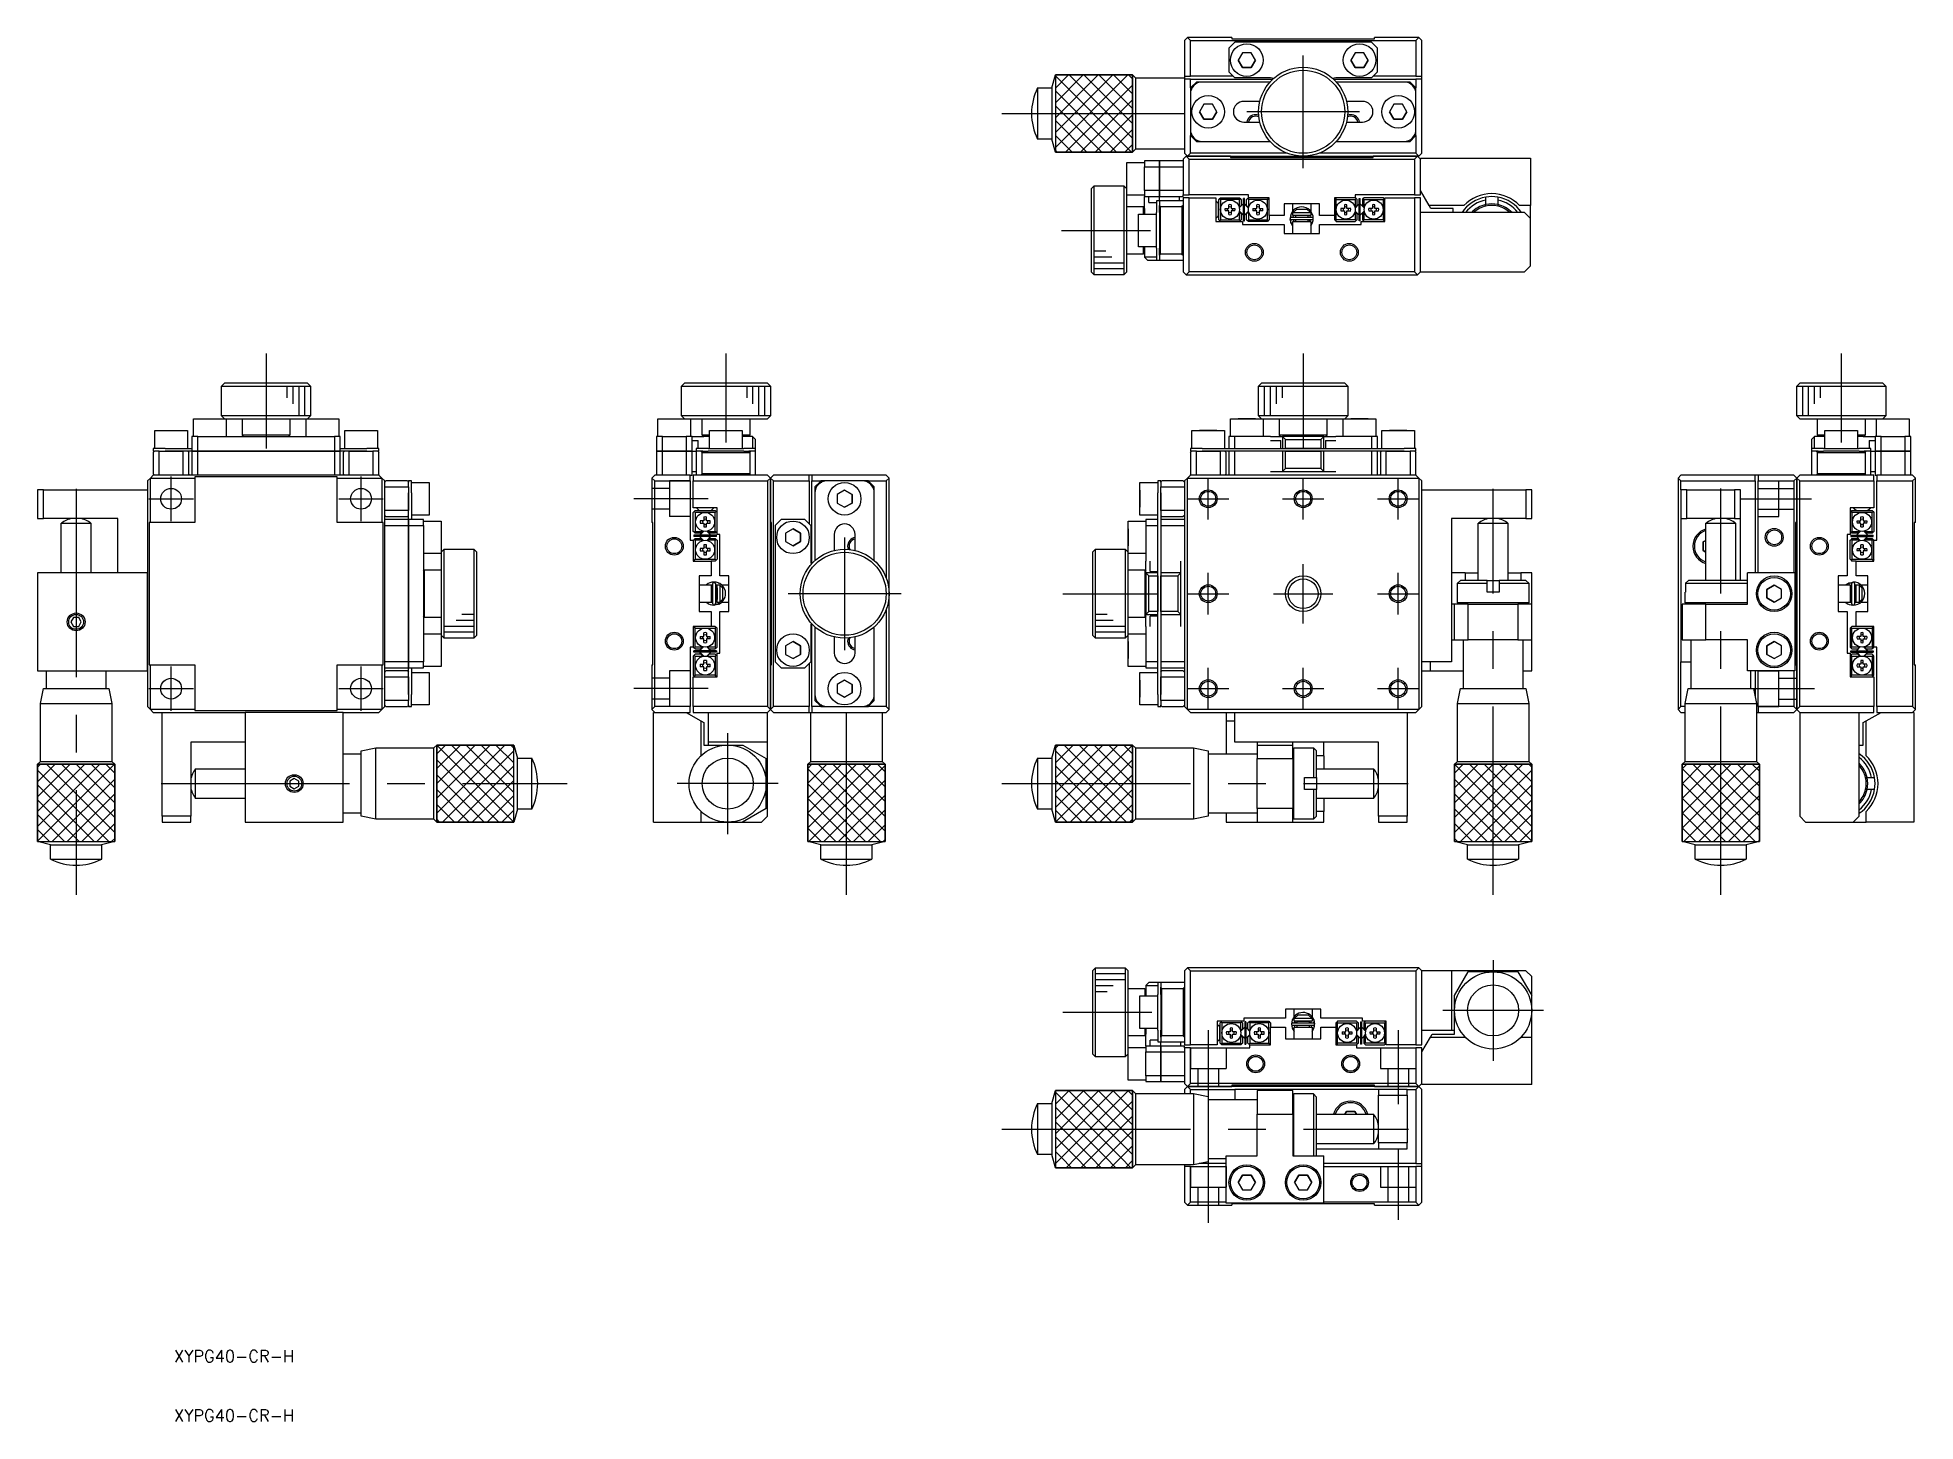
# Model space of a CAD drawing. Extents: x 173 to 489, y -44 to 190.
import ezdxf

# ---------------------------------------------------------------- set-up
doc = ezdxf.new("R2010")
doc.units = 0
doc.linetypes.add('CENTER', pattern=[50.8, 31.75, -6.35, 6.35, -6.35])
doc.linetypes.add('DASHED', pattern=[19.05, 12.7, -6.35])
doc.layers.get('0').update_dxf_attribs({"linetype": 'CONTINUOUS'})
doc.layers.add('CENTER', color=1, linetype='CENTER')
doc.styles.get("Standard").update_dxf_attribs({"font": 'txt.shx'})

msp = doc.modelspace()

# ---------------------------------------------------------------- texts
at = {"color": 7, "linetype": 'CONTINUOUS'}
for p in [(195.83, -33.68), (195.83, -43.68)]:
    msp.add_text('XYPG40-CR-H', height=2, dxfattribs=at).set_placement(p)

# ---------------------------------------------------------------- linework, layer by layer
at = {"color": 7, "linetype": 'CONTINUOUS'}
for p, q in [((366.56, 189.55), (366.06, 189.05)), ((366.06, 189.05), (366.06, 183.05)), ((374.06, 189.55), (366.56, 189.55)), ((367.06, 189.05), (366.56, 189.55)), ((367.06, 183.05), (367.06, 189.05)), ((367.06, 189.05), (405.06, 189.05)), ((373.56, 187.75), (374.56, 188.75)), ((373.56, 187.75), (373.56, 183.75)), ((374.06, 189.55), (374.06, 189.35)), ((374.06, 189.35), (398.06, 189.35)), ((397.56, 188.75), (374.56, 188.75)), ((375.83, 187), (375.11, 185.75)), ((377.28, 187), (375.83, 187)), ((378, 185.75), (377.28, 187)), ((394.83, 187), (394.11, 185.75)), ((396.28, 187), (394.83, 187)), ((397, 185.75), (396.28, 187)), ((397.56, 188.75), (398.56, 187.75)), ((398.06, 189.35), (398.06, 189.55)), ((405.56, 189.55), (398.06, 189.55)), ((398.56, 183.75), (398.56, 187.75)), ((405.56, 189.55), (405.06, 189.05)), ((405.06, 189.05), (405.06, 183.05)), ((406.06, 189.05), (405.56, 189.55)), ((406.06, 183.05), (406.06, 189.05)), ((374.56, 182.75), (373.56, 183.75)), ((375.11, 185.75), (375.83, 184.5)), ((375.83, 184.5), (375.11, 185.75)), ((375.83, 184.5), (377.28, 184.5)), ((377.28, 184.5), (375.83, 184.5)), ((377.28, 184.5), (378, 185.75)), ((378, 185.75), (377.28, 184.5)), ((394.11, 185.75), (394.83, 184.5)), ((394.83, 184.5), (394.11, 185.75)), ((394.83, 184.5), (396.28, 184.5)), ((396.28, 184.5), (394.83, 184.5)), ((396.28, 184.5), (397, 185.75)), ((397, 185.75), (396.28, 184.5)), ((398.56, 183.75), (397.56, 182.75)), ((341.31, 181.05), (341.31, 175.3)), ((341.31, 181.05), (343.72, 181.05)), ((343.72, 181.05), (344.31, 183.25)), ((343.72, 181.05), (343.72, 175.3)), ((344.31, 183.25), (344.31, 174.55)), ((357.31, 183.25), (344.31, 183.25)), ((344.31, 183.25), (344.31, 170.25)), ((357.31, 183.25), (357.81, 182.75)), ((357.31, 170.25), (357.31, 183.25)), ((357.81, 182.75), (357.81, 174.72)), ((357.81, 182.75), (366.06, 182.75)), ((366.06, 183.05), (367.06, 183.05)), ((366.06, 183.05), (366.06, 182.55)), ((366.06, 182.55), (366.06, 170.05)), ((367.06, 182.55), (366.06, 182.55)), ((374.26, 183.05), (367.06, 183.05)), ((367.06, 181.05), (367.06, 182.55)), ((367.06, 182.55), (380.96, 182.55)), ((367.26, 181.25), (367.06, 181.05)), ((367.06, 181.05), (367.06, 180.05)), ((367.26, 181.25), (368.06, 182.05)), ((367.26, 180.92), (367.26, 181.25)), ((369.06, 182.05), (368.06, 182.05)), ((380.47, 182.05), (369.06, 182.05)), ((380.56, 182.75), (374.56, 182.75)), ((391.16, 182.55), (405.06, 182.55)), ((397.56, 182.75), (391.56, 182.75)), ((403.06, 182.05), (391.65, 182.05)), ((405.06, 183.05), (397.86, 183.05)), ((404.06, 182.05), (403.06, 182.05)), ((404.06, 182.05), (404.86, 181.25)), ((405.06, 181.05), (404.86, 181.25)), ((404.86, 181.25), (404.86, 180.92)), ((405.06, 183.05), (406.06, 183.05)), ((405.06, 182.55), (405.06, 181.05)), ((406.06, 182.55), (405.06, 182.55)), ((405.06, 180.05), (405.06, 181.05)), ((406.06, 182.55), (406.06, 183.05)), ((406.06, 170.05), (406.06, 182.55)), ((367.06, 180.05), (367.06, 174.05)), ((369.33, 178.3), (368.61, 177.05)), ((370.78, 178.3), (369.33, 178.3)), ((371.5, 177.05), (370.78, 178.3)), ((378.76, 178.8), (376.06, 178.8)), ((396.06, 178.8), (393.35, 178.8)), ((401.33, 178.3), (400.61, 177.05)), ((402.78, 178.3), (401.33, 178.3)), ((403.5, 177.05), (402.78, 178.3)), ((405.06, 174.05), (405.06, 180.05)), ((341.31, 175.3), (341.31, 172.45)), ((343.72, 175.3), (343.72, 172.45)), ((357.31, 174.55), (357.31, 170.25)), ((357.81, 174.72), (357.81, 170.75)), ((367.06, 174.05), (367.06, 173.05)), ((368.61, 177.05), (369.33, 175.8)), ((369.33, 175.8), (368.61, 177.05)), ((369.33, 175.8), (370.78, 175.8)), ((370.78, 175.8), (369.33, 175.8)), ((370.78, 175.8), (371.5, 177.05)), ((371.5, 177.05), (370.78, 175.8)), ((376.06, 175.3), (378.76, 175.3)), ((393.35, 175.3), (396.06, 175.3)), ((400.61, 177.05), (401.33, 175.8)), ((401.33, 175.8), (400.61, 177.05)), ((401.33, 175.8), (402.78, 175.8)), ((402.78, 175.8), (401.33, 175.8)), ((402.78, 175.8), (403.5, 177.05)), ((403.5, 177.05), (402.78, 175.8)), ((405.06, 173.05), (405.06, 174.05)), ((343.72, 172.45), (341.31, 172.45)), ((344.31, 170.25), (343.72, 172.45)), ((367.06, 173.05), (367.26, 172.85)), ((367.06, 170.05), (367.06, 173.05)), ((367.26, 172.85), (367.26, 173.18)), ((368.06, 172.05), (367.26, 172.85)), ((368.06, 172.05), (369.06, 172.05)), ((369.06, 172.05), (380.47, 172.05)), ((391.65, 172.05), (403.06, 172.05)), ((403.06, 172.05), (404.06, 172.05)), ((404.86, 172.85), (404.06, 172.05)), ((404.86, 173.18), (404.86, 172.85)), ((404.86, 172.85), (405.06, 173.05)), ((405.06, 173.05), (405.06, 170.05)), ((344.31, 170.25), (357.31, 170.25)), ((356.33, 163), (356.33, 168.5)), ((356.33, 168.5), (359.33, 168.5)), ((357.81, 170.75), (357.31, 170.25)), ((366.06, 170.75), (357.81, 170.75)), ((361.83, 168.75), (359.33, 168.75)), ((359.33, 168.75), (359.33, 167.75)), ((359.33, 167.75), (361.83, 167.75)), ((359.33, 163.75), (359.33, 167.75)), ((361.83, 167.75), (361.83, 168.75)), ((365.83, 168.75), (361.83, 168.75)), ((361.83, 168.75), (361.83, 167.75)), ((361.83, 167.75), (361.83, 163.75)), ((361.83, 167.75), (365.83, 167.75)), ((361.83, 163.75), (361.83, 167.75)), ((366.33, 169.55), (365.83, 169.05)), ((365.83, 169.05), (365.83, 163.05)), ((366.56, 169.55), (366.06, 170.05)), ((373.83, 169.55), (366.33, 169.55)), ((366.83, 169.05), (366.33, 169.55)), ((367.06, 170.05), (366.56, 169.55)), ((366.56, 169.55), (386.06, 169.55)), ((366.83, 169.05), (404.83, 169.05)), ((366.83, 163.05), (366.83, 169.05)), ((383.36, 170.05), (367.06, 170.05)), ((373.83, 169.55), (373.83, 169.35)), ((373.83, 169.35), (397.83, 169.35)), ((386.06, 169.55), (405.56, 169.55)), ((405.06, 170.05), (388.75, 170.05)), ((405.33, 169.55), (397.83, 169.55)), ((397.83, 169.35), (397.83, 169.55)), ((405.33, 169.55), (404.83, 169.05)), ((404.83, 169.05), (404.83, 163.05)), ((405.56, 169.55), (405.06, 170.05)), ((405.83, 169.05), (405.33, 169.55)), ((406.06, 170.05), (405.56, 169.55)), ((405.83, 169.25), (424.33, 169.25)), ((405.83, 169.25), (405.83, 169.05)), ((405.83, 163.05), (405.83, 169.05)), ((424.33, 169.25), (424.33, 161.25)), ((350.33, 164.05), (350.83, 164.55)), ((350.83, 149.55), (350.83, 164.55)), ((350.83, 164.55), (355.83, 164.55)), ((355.83, 164.55), (355.83, 149.55)), ((355.83, 164.55), (356.33, 164.05)), ((350.33, 164.05), (350.33, 150.05)), ((356.33, 150.05), (356.33, 163)), ((356.33, 161.05), (356.33, 163)), ((359.33, 163), (356.33, 163)), ((361.83, 163.75), (359.33, 163.75)), ((359.33, 163.75), (359.33, 162.75)), ((359.33, 162.75), (361.83, 162.75)), ((359.33, 160.75), (359.33, 162.75)), ((360.03, 161.75), (360.03, 162.75)), ((360.03, 161.75), (361.33, 161.75)), ((361.83, 162.05), (361.33, 162.05)), ((361.33, 162.05), (361.33, 160.05)), ((361.83, 162.75), (361.83, 163.75)), ((365.83, 163.75), (361.83, 163.75)), ((361.83, 163.75), (361.83, 162.75)), ((361.83, 162.75), (365.83, 162.75)), ((361.83, 162.05), (361.83, 162.75)), ((365.83, 162.05), (361.83, 162.05)), ((361.83, 162.05), (361.83, 161.25)), ((365.23, 162.05), (365.23, 162.75)), ((365.83, 162.75), (365.83, 163.05)), ((365.83, 163.05), (366.83, 163.05)), ((365.83, 162.55), (365.83, 150.05)), ((366.83, 162.55), (365.83, 162.55)), ((376.83, 163.05), (366.83, 163.05)), ((366.83, 162.55), (371.33, 162.55)), ((366.83, 150.05), (366.83, 162.55)), ((371.33, 162.55), (371.33, 158.55)), ((371.33, 162.03), (371.56, 161.8)), ((371.56, 161.8), (371.81, 161.55)), ((371.81, 159.55), (371.81, 161.55)), ((371.98, 162.4), (371.83, 162.25)), ((371.83, 158.85), (371.83, 162.25)), ((371.98, 162.4), (372.13, 162.55)), ((372.13, 162.25), (371.98, 162.4)), ((372.13, 162.55), (375.33, 162.55)), ((375.33, 162.25), (372.13, 162.25)), ((372.13, 162.25), (372.13, 160.55)), ((373.53, 160.75), (373.53, 161.38)), ((373.93, 161.38), (373.93, 160.75)), ((375.3, 160.84), (375.92, 161.45)), ((375.33, 162.55), (375.48, 162.4)), ((375.48, 162.4), (375.33, 162.25)), ((375.33, 160.95), (375.33, 162.25)), ((375.63, 162.25), (375.48, 162.4)), ((375.63, 162.25), (375.63, 161.25)), ((376.18, 162.45), (375.98, 162.45)), ((375.98, 158.65), (375.98, 162.45)), ((376.18, 158.65), (376.18, 162.45)), ((376.2, 161.45), (376.85, 160.81)), ((376.24, 161.45), (376.86, 160.84)), ((376.68, 162.4), (376.53, 162.25)), ((376.53, 161.25), (376.53, 162.25)), ((376.68, 162.4), (376.83, 162.55)), ((376.83, 162.25), (376.68, 162.4)), ((376.83, 162.55), (376.83, 163.05)), ((380.33, 162.55), (376.83, 162.55)), ((380.03, 162.25), (376.83, 162.25)), ((376.83, 162.25), (376.83, 160.95)), ((378.23, 160.75), (378.23, 161.38)), ((378.63, 161.38), (378.63, 160.75)), ((380.03, 162.55), (380.18, 162.4)), ((380.18, 162.4), (380.03, 162.25)), ((380.03, 160.55), (380.03, 162.25)), ((380.33, 162.25), (380.18, 162.4)), ((380.33, 159.55), (380.33, 162.55)), ((382.83, 161.55), (382.83, 159.55)), ((384.75, 161.55), (382.83, 161.55)), ((384.33, 160.32), (384.33, 161.55)), ((386.9, 161.55), (384.75, 161.55)), ((388.83, 161.55), (386.9, 161.55)), ((387.33, 161.55), (387.33, 160.28)), ((388.83, 159.55), (388.83, 161.55)), ((391.33, 162.55), (391.33, 159.55)), ((394.83, 162.55), (391.33, 162.55)), ((391.33, 162.25), (391.48, 162.4)), ((391.63, 162.55), (391.48, 162.4)), ((391.48, 162.4), (391.63, 162.25)), ((391.63, 162.25), (394.83, 162.25)), ((391.63, 160.55), (391.63, 162.25)), ((393.03, 161.38), (393.03, 160.75)), ((393.43, 160.75), (393.43, 161.38)), ((394.8, 160.84), (395.42, 161.45)), ((395.46, 161.45), (394.81, 160.81)), ((394.83, 163.05), (394.83, 162.55)), ((404.83, 163.05), (394.83, 163.05)), ((394.98, 162.4), (394.83, 162.55)), ((394.83, 162.25), (394.98, 162.4)), ((394.83, 162.25), (394.83, 160.95)), ((394.98, 162.4), (395.13, 162.25)), ((395.13, 161.25), (395.13, 162.25)), ((395.48, 162.45), (395.68, 162.45)), ((395.48, 158.65), (395.48, 162.45)), ((395.68, 158.65), (395.68, 162.45)), ((395.74, 161.45), (396.36, 160.84)), ((396.03, 162.25), (396.18, 162.4)), ((396.03, 162.25), (396.03, 161.25)), ((396.33, 162.55), (396.18, 162.4)), ((396.18, 162.4), (396.33, 162.25)), ((399.53, 162.55), (396.33, 162.55)), ((396.33, 162.25), (399.53, 162.25)), ((396.33, 160.95), (396.33, 162.25)), ((397.73, 161.38), (397.73, 160.75)), ((398.13, 160.75), (398.13, 161.38)), ((399.68, 162.4), (399.53, 162.55)), ((399.53, 162.25), (399.68, 162.4)), ((399.53, 162.25), (399.53, 160.55)), ((399.68, 162.4), (399.83, 162.25)), ((399.83, 162.55), (404.83, 162.55)), ((399.83, 158.55), (399.83, 162.55)), ((404.83, 163.05), (405.83, 163.05)), ((404.83, 162.55), (404.83, 150.05)), ((405.83, 162.55), (404.83, 162.55)), ((407.27, 161.25), (405.83, 163.75)), ((405.83, 150.05), (405.83, 162.55)), ((416.83, 162.16), (416.83, 162.67)), ((416.83, 161.39), (416.83, 162.67)), ((416.83, 161.39), (416.83, 162.16)), ((416.83, 161.14), (416.83, 161.39)), ((418.83, 162.67), (418.83, 162.16)), ((418.83, 162.16), (418.83, 161.39)), ((418.83, 161.39), (418.83, 161.14)), ((356.33, 153.05), (356.33, 161.05)), ((356.33, 153.05), (356.33, 161.05)), ((356.33, 161.05), (359.13, 161.05)), ((358.33, 154.3), (358.33, 159.8)), ((358.33, 159.8), (361.33, 159.8)), ((359.13, 161.05), (359.13, 159.8)), ((359.13, 161.05), (359.33, 160.85)), ((359.33, 160.75), (359.33, 159.8)), ((361.33, 154.05), (361.33, 160.05)), ((362.03, 161.05), (361.83, 161.25)), ((361.83, 161.25), (361.83, 160.92)), ((361.83, 160.92), (361.83, 161.25)), ((361.83, 160.05), (361.83, 160.92)), ((361.83, 160.05), (361.83, 154.05)), ((362.03, 153.05), (362.03, 161.05)), ((362.03, 161.05), (365.63, 161.05)), ((365.83, 161.25), (365.63, 161.05)), ((365.63, 161.05), (365.63, 153.05)), ((371.56, 159.3), (371.33, 159.07)), ((371.33, 158.55), (375.83, 158.55)), ((371.81, 159.55), (371.56, 159.3)), ((371.83, 158.85), (371.98, 158.7)), ((371.98, 158.7), (372.13, 158.85)), ((372.13, 158.55), (371.98, 158.7)), ((372.13, 160.55), (372.13, 158.85)), ((372.13, 158.85), (375.33, 158.85)), ((372.9, 160.75), (373.53, 160.75)), ((373.53, 160.35), (372.9, 160.35)), ((373.53, 159.72), (373.53, 160.35)), ((373.93, 160.75), (374.56, 160.75)), ((374.56, 160.35), (373.93, 160.35)), ((373.93, 160.35), (373.93, 159.72)), ((375.29, 160.91), (375.33, 160.95)), ((375.33, 160.15), (375.29, 160.19)), ((375.92, 159.65), (375.3, 160.27)), ((375.57, 160.04), (375.31, 160.3)), ((375.33, 160.95), (375.63, 161.25)), ((375.33, 158.85), (375.33, 160.15)), ((375.63, 159.85), (375.33, 160.15)), ((375.33, 158.85), (375.48, 158.7)), ((375.48, 158.7), (375.33, 158.55)), ((375.48, 158.7), (375.63, 158.85)), ((375.96, 159.65), (375.57, 160.04)), ((375.63, 159.85), (375.63, 158.85)), ((375.83, 158.55), (375.83, 158.05)), ((375.98, 158.65), (376.18, 158.65)), ((376.86, 160.27), (376.24, 159.65)), ((376.53, 161.25), (376.83, 160.95)), ((376.83, 160.15), (376.53, 159.85)), ((376.53, 158.85), (376.53, 159.85)), ((376.53, 158.85), (376.68, 158.7)), ((376.68, 158.7), (376.83, 158.85)), ((376.83, 158.55), (376.68, 158.7)), ((376.83, 160.95), (376.87, 160.91)), ((376.87, 160.19), (376.83, 160.15)), ((376.83, 160.15), (376.83, 158.85)), ((376.83, 158.85), (380.03, 158.85)), ((380.03, 158.55), (376.83, 158.55)), ((377.6, 160.75), (378.23, 160.75)), ((378.23, 160.35), (377.6, 160.35)), ((378.23, 159.72), (378.23, 160.35)), ((378.63, 160.75), (379.26, 160.75)), ((379.26, 160.35), (378.63, 160.35)), ((378.63, 160.35), (378.63, 159.72)), ((380.03, 158.85), (380.03, 160.55)), ((380.03, 158.85), (380.18, 158.7)), ((380.18, 158.7), (380.03, 158.55)), ((380.18, 158.7), (380.33, 158.85)), ((380.33, 159.55), (380.33, 158.85)), ((382.83, 159.55), (380.33, 159.55)), ((384.03, 158.27), (383.87, 159.02)), ((383.97, 158.66), (383.98, 158.69)), ((383.97, 158.62), (383.97, 158.66)), ((383.97, 158.59), (383.97, 158.62)), ((383.97, 158.55), (383.97, 158.59)), ((383.97, 158.51), (383.97, 158.55)), ((383.97, 158.48), (383.97, 158.51)), ((383.98, 158.44), (383.97, 158.48)), ((383.98, 158.69), (383.99, 158.73)), ((383.98, 158.41), (383.98, 158.44)), ((383.99, 158.37), (383.98, 158.41)), ((383.99, 158.73), (384, 158.76)), ((384, 158.34), (383.99, 158.37)), ((384, 158.76), (384.01, 158.8)), ((384.01, 158.31), (384, 158.34)), ((384.01, 158.8), (384.02, 158.83)), ((384.03, 158.27), (384.01, 158.31)), ((384.02, 158.83), (384.02, 158.84)), ((384.03, 158.27), (384.33, 158.36)), ((384.03, 158.28), (384.03, 158.27)), ((384.03, 158.27), (384.03, 158.27)), ((384.03, 158.27), (384.03, 158.27)), ((384.03, 158.27), (384.04, 158.27)), ((384.04, 158.24), (384.03, 158.27)), ((384.33, 157.79), (384.03, 158.27)), ((384.04, 158.27), (384.05, 158.27)), ((384.05, 158.27), (384.05, 158.27)), ((384.05, 158.27), (384.06, 158.27)), ((384.06, 158.27), (384.07, 158.27)), ((384.07, 158.27), (384.09, 158.28)), ((384.09, 159.28), (387.54, 159.28)), ((387.54, 158.83), (384.09, 158.83)), ((384.09, 158.28), (384.1, 158.28)), ((384.1, 158.28), (384.11, 158.28)), ((384.11, 158.28), (384.13, 158.29)), ((384.13, 158.29), (384.14, 158.29)), ((384.14, 158.29), (384.16, 158.3)), ((384.16, 158.3), (384.18, 158.31)), ((384.18, 158.31), (384.19, 158.31)), ((384.19, 158.31), (384.21, 158.32)), ((384.21, 158.32), (384.23, 158.33)), ((384.23, 158.33), (384.25, 158.34)), ((384.25, 158.34), (384.26, 158.34)), ((384.26, 158.34), (384.28, 158.35)), ((384.28, 158.35), (384.3, 158.36)), ((384.3, 158.36), (384.31, 158.37)), ((384.31, 158.37), (384.33, 158.38)), ((384.33, 160.05), (384.38, 160.05)), ((384.33, 159.55), (384.33, 160.05)), ((387.33, 159.55), (384.33, 159.55)), ((384.4, 159.55), (384.33, 159.28)), ((384.33, 158.55), (387.33, 158.55)), ((384.33, 156.55), (384.33, 158.55)), ((384.91, 160.55), (384.38, 160.05)), ((384.38, 160.05), (387.28, 160.05)), ((384.43, 158.62), (384.42, 158.61)), ((384.42, 158.61), (384.42, 158.6)), ((384.42, 158.6), (384.42, 158.58)), ((384.42, 158.58), (384.42, 158.57)), ((384.42, 158.57), (384.42, 158.56)), ((384.42, 158.56), (384.42, 158.55)), ((384.44, 158.66), (384.43, 158.65)), ((384.43, 158.65), (384.43, 158.64)), ((384.43, 158.64), (384.43, 158.62)), ((384.45, 158.69), (384.44, 158.67)), ((384.44, 158.67), (384.44, 158.66)), ((384.46, 158.7), (384.45, 158.69)), ((384.47, 158.72), (384.46, 158.71)), ((384.46, 158.71), (384.46, 158.7)), ((384.48, 158.73), (384.47, 158.72)), ((384.49, 158.74), (384.48, 158.73)), ((384.5, 158.75), (384.49, 158.74)), ((384.51, 158.76), (384.5, 158.75)), ((384.52, 158.77), (384.51, 158.76)), ((384.53, 158.78), (384.52, 158.77)), ((384.54, 158.78), (384.53, 158.78)), ((384.55, 158.79), (384.54, 158.78)), ((384.56, 158.8), (384.55, 158.79)), ((384.58, 158.8), (384.56, 158.8)), ((384.59, 158.81), (384.58, 158.8)), ((384.6, 158.81), (384.59, 158.81)), ((384.61, 158.82), (384.6, 158.81)), ((384.63, 158.82), (384.61, 158.82)), ((384.64, 158.82), (384.63, 158.82)), ((384.65, 158.83), (384.64, 158.82)), ((384.67, 158.83), (384.65, 158.83)), ((384.68, 158.83), (384.67, 158.83)), ((384.69, 158.83), (384.68, 158.83)), ((384.83, 159.28), (384.83, 159.55)), ((384.83, 158.55), (384.83, 158.83)), ((386.75, 160.55), (384.91, 160.55)), ((387.28, 160.05), (386.75, 160.55)), ((386.83, 159.55), (386.83, 159.28)), ((386.83, 158.83), (386.83, 158.55)), ((386.96, 158.83), (386.94, 158.83)), ((386.94, 158.83), (386.94, 158.83)), ((386.97, 158.83), (386.96, 158.83)), ((386.98, 158.83), (386.97, 158.83)), ((387, 158.82), (386.98, 158.83)), ((387.01, 158.82), (387, 158.82)), ((387.02, 158.82), (387.01, 158.82)), ((387.03, 158.81), (387.02, 158.82)), ((387.05, 158.81), (387.03, 158.81)), ((387.06, 158.8), (387.05, 158.81)), ((387.07, 158.79), (387.06, 158.8)), ((387.08, 158.79), (387.07, 158.79)), ((387.09, 158.78), (387.08, 158.79)), ((387.11, 158.77), (387.09, 158.78)), ((387.12, 158.76), (387.11, 158.77)), ((387.13, 158.75), (387.12, 158.76)), ((387.14, 158.74), (387.13, 158.75)), ((387.14, 158.73), (387.14, 158.74)), ((387.15, 158.72), (387.14, 158.73)), ((387.16, 158.71), (387.15, 158.72)), ((387.17, 158.7), (387.16, 158.71)), ((387.18, 158.69), (387.17, 158.7)), ((387.18, 158.68), (387.18, 158.69)), ((387.19, 158.67), (387.18, 158.68)), ((387.19, 158.65), (387.19, 158.67)), ((387.2, 158.64), (387.19, 158.65)), ((387.2, 158.63), (387.2, 158.64)), ((387.2, 158.61), (387.2, 158.63)), ((387.21, 158.6), (387.2, 158.61)), ((387.21, 158.59), (387.21, 158.6)), ((387.21, 158.57), (387.21, 158.59)), ((387.21, 158.56), (387.21, 158.57)), ((387.21, 158.55), (387.21, 158.56)), ((387.3, 159.28), (387.23, 159.55)), ((387.23, 158.55), (387.3, 158.83)), ((387.28, 160.05), (387.33, 160.05)), ((387.33, 160.28), (387.33, 160.28)), ((387.33, 160.28), (387.33, 160.28)), ((387.33, 160.05), (387.33, 159.55)), ((387.33, 158.55), (387.33, 156.55)), ((387.6, 158.27), (387.59, 158.25)), ((387.62, 158.32), (387.6, 158.27)), ((387.6, 158.27), (387.6, 158.28)), ((387.6, 158.28), (387.6, 158.28)), ((387.6, 158.28), (387.6, 158.28)), ((387.6, 158.27), (387.6, 158.27)), ((387.62, 158.34), (387.62, 158.33)), ((387.62, 158.33), (387.62, 158.33)), ((387.62, 158.33), (387.62, 158.33)), ((387.62, 158.33), (387.62, 158.33)), ((387.62, 158.33), (387.62, 158.32)), ((387.62, 158.32), (387.62, 158.32)), ((391.33, 159.55), (388.83, 159.55)), ((391.33, 159.55), (391.33, 158.85)), ((391.48, 158.7), (391.33, 158.85)), ((391.63, 158.85), (391.48, 158.7)), ((391.48, 158.7), (391.63, 158.55)), ((391.63, 158.85), (391.63, 160.55)), ((394.83, 158.85), (391.63, 158.85)), ((391.63, 158.55), (394.83, 158.55)), ((393.03, 160.75), (392.4, 160.75)), ((392.4, 160.35), (393.03, 160.35)), ((393.03, 160.35), (393.03, 159.72)), ((394.06, 160.75), (393.43, 160.75)), ((393.43, 160.35), (394.06, 160.35)), ((393.43, 159.72), (393.43, 160.35)), ((394.83, 160.95), (394.79, 160.91)), ((394.79, 160.19), (394.83, 160.15)), ((395.42, 159.65), (394.8, 160.27)), ((395.13, 161.25), (394.83, 160.95)), ((394.83, 160.15), (394.83, 158.85)), ((394.83, 160.15), (395.13, 159.85)), ((394.98, 158.7), (394.83, 158.85)), ((394.83, 158.55), (394.98, 158.7)), ((395.13, 158.85), (394.98, 158.7)), ((395.13, 158.85), (395.13, 159.85)), ((395.68, 158.65), (395.48, 158.65)), ((395.7, 159.65), (396.09, 160.04)), ((396.36, 160.27), (395.74, 159.65)), ((395.83, 158.05), (395.83, 158.55)), ((395.83, 158.55), (399.83, 158.55)), ((396.33, 160.95), (396.03, 161.25)), ((396.03, 159.85), (396.33, 160.15)), ((396.03, 159.85), (396.03, 158.85)), ((396.18, 158.7), (396.03, 158.85)), ((396.09, 160.04), (396.35, 160.3)), ((396.33, 158.85), (396.18, 158.7)), ((396.18, 158.7), (396.33, 158.55)), ((396.37, 160.91), (396.33, 160.95)), ((396.33, 160.15), (396.37, 160.19)), ((396.33, 158.85), (396.33, 160.15)), ((399.53, 158.85), (396.33, 158.85)), ((397.73, 160.75), (397.1, 160.75)), ((397.1, 160.35), (397.73, 160.35)), ((397.73, 160.35), (397.73, 159.72)), ((398.76, 160.75), (398.13, 160.75)), ((398.13, 159.72), (398.13, 160.35)), ((398.13, 160.35), (398.76, 160.35)), ((399.53, 160.55), (399.53, 158.85)), ((399.68, 158.7), (399.53, 158.85)), ((399.53, 158.55), (399.68, 158.7)), ((399.83, 158.85), (399.68, 158.7)), ((423.33, 160.05), (405.83, 160.05)), ((413.14, 161.25), (407.27, 161.25)), ((407.56, 160.75), (407.27, 161.25)), ((411.33, 160.75), (407.56, 160.75)), ((411.33, 160.05), (411.33, 160.75)), ((424.33, 161.25), (422.52, 161.25)), ((423.33, 160.05), (424.33, 159.05)), ((424.33, 159.05), (424.33, 161.25)), ((424.33, 151.05), (424.33, 159.05)), ((375.83, 158.05), (382.83, 158.05)), ((382.83, 158.05), (382.83, 156.55)), ((382.83, 156.55), (388.83, 156.55)), ((388.83, 158.05), (395.83, 158.05)), ((388.83, 156.55), (388.83, 158.05)), ((356.33, 150.05), (356.33, 153.05)), ((359.13, 153.05), (356.33, 153.05)), ((361.33, 154.3), (358.33, 154.3)), ((359.13, 154.3), (359.13, 153.05)), ((359.33, 153.25), (359.13, 153.05)), ((359.33, 154.3), (359.33, 152.55)), ((361.33, 152.55), (359.33, 152.55)), ((359.33, 152.55), (359.83, 152.05)), ((359.83, 152.05), (361.33, 152.05)), ((361.33, 154.05), (361.33, 152.05)), ((361.33, 152.05), (361.83, 152.05)), ((361.83, 153.18), (361.83, 154.05)), ((361.83, 153.18), (361.83, 152.85)), ((361.83, 152.85), (361.83, 153.18)), ((361.83, 152.85), (362.03, 153.05)), ((361.83, 152.85), (361.83, 152.05)), ((361.83, 152.05), (365.83, 152.05)), ((365.63, 153.05), (362.03, 153.05)), ((365.63, 153.05), (365.83, 152.85)), ((350.33, 150.05), (350.33, 150.05)), ((350.83, 149.55), (350.33, 150.05)), ((350.83, 149.55), (350.83, 149.55)), ((355.83, 149.55), (350.83, 149.55)), ((356.33, 150.05), (355.83, 149.55)), ((366.33, 149.55), (365.83, 150.05)), ((366.83, 150.05), (366.33, 149.55)), ((366.33, 149.55), (405.33, 149.55)), ((404.83, 150.05), (366.83, 150.05)), ((405.33, 149.55), (404.83, 150.05)), ((405.83, 150.05), (405.33, 149.55)), ((405.83, 150.05), (423.33, 150.05)), ((424.33, 151.05), (423.33, 150.05)), ((203.84, 130.82), (204.34, 131.32)), ((203.84, 130.82), (218.84, 130.82)), ((203.84, 125.82), (203.84, 130.82)), ((218.34, 131.32), (204.34, 131.32)), ((218.34, 131.32), (218.84, 130.82)), ((218.84, 130.82), (218.84, 125.82)), ((281.31, 130.82), (281.81, 131.32)), ((281.31, 130.82), (296.31, 130.82)), ((281.31, 125.82), (281.31, 130.82)), ((295.81, 131.32), (281.81, 131.32)), ((295.81, 131.32), (281.81, 131.32)), ((295.81, 131.32), (295.81, 131.32)), ((295.81, 131.32), (296.31, 130.82)), ((296.31, 130.82), (296.31, 125.82)), ((378.56, 130.82), (379.06, 131.32)), ((378.56, 130.82), (386.14, 130.82)), ((378.56, 125.82), (378.56, 130.82)), ((386.13, 131.32), (379.06, 131.32)), ((393.06, 131.32), (386.13, 131.32)), ((386.14, 130.82), (393.56, 130.82)), ((393.06, 131.32), (393.56, 130.82)), ((393.56, 130.82), (393.56, 125.82)), ((469.21, 130.82), (469.71, 131.32)), ((469.21, 130.82), (469.21, 130.82)), ((469.21, 130.82), (484.21, 130.82)), ((469.21, 125.82), (469.21, 130.82)), ((483.71, 131.32), (469.71, 131.32)), ((469.71, 131.32), (469.71, 131.32)), ((483.71, 131.32), (484.21, 130.82)), ((484.21, 130.82), (484.21, 125.82)), ((199.09, 125.32), (201.84, 125.32)), ((199.09, 122.32), (199.09, 125.32)), ((201.84, 125.32), (204.59, 125.32)), ((211.42, 125.82), (203.84, 125.82)), ((204.34, 125.32), (203.84, 125.82)), ((204.59, 125.32), (211.42, 125.32)), ((204.59, 125.32), (204.59, 122.32)), ((207.34, 122.52), (207.34, 125.32)), ((218.84, 125.82), (211.42, 125.82)), ((211.42, 125.32), (218.09, 125.32)), ((215.34, 125.32), (215.34, 122.52)), ((218.09, 125.32), (220.84, 125.32)), ((218.09, 122.32), (218.09, 125.32)), ((218.84, 125.82), (218.34, 125.32)), ((220.84, 125.32), (223.59, 125.32)), ((223.59, 125.32), (223.59, 122.32)), ((277.36, 125.32), (282.86, 125.32)), ((277.36, 122.32), (277.36, 125.32)), ((296.31, 125.82), (281.31, 125.82)), ((281.31, 125.82), (281.31, 125.82)), ((281.81, 125.32), (281.31, 125.82)), ((282.86, 125.32), (295.81, 125.32)), ((282.86, 125.32), (282.86, 122.32)), ((284.81, 122.52), (284.81, 125.32)), ((292.81, 125.32), (292.81, 122.52)), ((296.31, 125.82), (295.81, 125.32)), ((373.81, 125.32), (379.06, 125.32)), ((373.81, 125.32), (376.56, 125.32)), ((373.81, 122.32), (373.81, 125.32)), ((375.11, 125.32), (375.83, 125.32)), ((375.83, 125.32), (375.11, 125.32)), ((375.83, 125.32), (377.28, 125.32)), ((377.28, 125.32), (375.83, 125.32)), ((376.56, 125.32), (379.06, 125.32)), ((377.28, 125.32), (378, 125.32)), ((378, 125.32), (377.28, 125.32)), ((393.56, 125.82), (378.56, 125.82)), ((379.06, 125.32), (378.56, 125.82)), ((379.06, 125.32), (393.06, 125.32)), ((379.31, 125.32), (379.31, 122.32)), ((382.06, 122.52), (382.06, 125.32)), ((390.06, 125.32), (390.06, 122.52)), ((392.81, 122.32), (392.81, 125.32)), ((393.56, 125.82), (393.06, 125.32)), ((393.06, 125.32), (395.56, 125.32)), ((393.06, 125.32), (398.31, 125.32)), ((394.11, 125.32), (394.83, 125.32)), ((394.83, 125.32), (394.11, 125.32)), ((394.83, 125.32), (396.28, 125.32)), ((396.28, 125.32), (394.83, 125.32)), ((395.56, 125.32), (398.31, 125.32)), ((396.28, 125.32), (397, 125.32)), ((397, 125.32), (396.28, 125.32)), ((398.31, 125.32), (398.31, 122.32)), ((484.21, 125.82), (469.21, 125.82)), ((469.71, 125.32), (469.21, 125.82)), ((469.71, 125.32), (482.66, 125.32)), ((469.71, 125.32), (472.71, 125.32)), ((472.71, 125.32), (480.71, 125.32)), ((472.71, 125.32), (480.71, 125.32)), ((472.71, 122.52), (472.71, 125.32)), ((480.71, 125.32), (482.66, 125.32)), ((480.71, 125.32), (480.71, 122.52)), ((482.66, 125.32), (488.16, 125.32)), ((482.66, 122.32), (482.66, 125.32)), ((484.21, 125.82), (483.71, 125.32)), ((488.16, 125.32), (488.16, 122.32)), ((192.34, 120.32), (192.34, 119.82)), ((194.34, 120.32), (192.34, 120.32)), ((192.59, 123.32), (195.34, 123.32)), ((192.59, 120.32), (192.59, 123.32)), ((194.34, 120.32), (198.84, 120.32)), ((195.34, 123.32), (198.09, 123.32)), ((198.09, 123.32), (198.09, 120.32)), ((198.84, 122.32), (198.84, 119.82)), ((199.84, 122.32), (198.84, 122.32)), ((199.84, 119.82), (199.84, 122.32)), ((199.84, 122.32), (210.09, 122.32)), ((211.38, 122.52), (207.34, 122.52)), ((207.54, 122.32), (207.34, 122.52)), ((210.09, 122.32), (212.59, 122.32)), ((215.34, 122.52), (211.38, 122.52)), ((212.59, 122.32), (222.84, 122.32)), ((215.34, 122.52), (215.14, 122.32)), ((222.84, 122.32), (222.84, 119.82)), ((223.84, 122.32), (222.84, 122.32)), ((223.84, 119.82), (223.84, 122.32)), ((223.84, 120.32), (228.34, 120.32)), ((224.59, 123.32), (227.34, 123.32)), ((224.59, 120.32), (224.59, 123.32)), ((227.34, 123.32), (230.09, 123.32)), ((230.34, 120.32), (228.34, 120.32)), ((230.09, 123.32), (230.09, 120.32)), ((230.34, 119.82), (230.34, 120.32)), ((277.11, 122.32), (277.11, 119.82)), ((278.11, 122.32), (277.11, 122.32)), ((278.11, 119.82), (278.11, 122.32)), ((278.11, 122.32), (282.11, 122.32)), ((282.11, 122.32), (282.11, 119.82)), ((283.11, 122.32), (282.11, 122.32)), ((283.11, 119.82), (283.11, 122.32)), ((283.11, 122.32), (285.11, 122.32)), ((283.11, 121.62), (284.11, 121.62)), ((283.81, 120.32), (283.81, 119.82)), ((285.81, 120.32), (283.81, 120.32)), ((284.11, 120.32), (284.11, 121.62)), ((286.06, 122.52), (284.81, 122.52)), ((285.01, 122.32), (284.81, 122.52)), ((286.06, 122.32), (285.11, 122.32)), ((285.81, 120.32), (291.81, 120.32)), ((286.06, 123.32), (291.56, 123.32)), ((286.06, 120.32), (286.06, 123.32)), ((291.56, 123.32), (291.56, 120.32)), ((292.81, 122.52), (291.56, 122.52)), ((293.31, 122.32), (291.56, 122.32)), ((293.81, 120.32), (291.81, 120.32)), ((292.81, 122.52), (292.61, 122.32)), ((293.31, 122.32), (293.81, 121.82)), ((293.31, 122.32), (293.31, 120.32)), ((293.81, 120.32), (293.81, 121.82)), ((293.81, 119.82), (293.81, 120.32)), ((367.06, 120.32), (367.06, 119.82)), ((369.06, 120.32), (367.06, 120.32)), ((367.31, 123.32), (370.06, 123.32)), ((367.31, 123.32), (372.81, 123.32)), ((367.31, 120.32), (367.31, 123.32)), ((368.61, 123.32), (369.33, 123.32)), ((369.33, 123.32), (368.61, 123.32)), ((369.06, 120.32), (383.06, 120.32)), ((369.33, 123.32), (370.78, 123.32)), ((370.78, 123.32), (369.33, 123.32)), ((370.06, 123.32), (372.81, 123.32)), ((370.78, 123.32), (371.5, 123.32)), ((371.5, 123.32), (370.78, 123.32)), ((372.81, 123.32), (372.81, 120.32)), ((373.56, 122.32), (373.56, 120.32)), ((374.56, 122.32), (373.56, 122.32)), ((374.56, 120.32), (374.56, 122.32)), ((380.56, 122.32), (374.56, 122.32)), ((380.56, 122.32), (382.26, 122.32)), ((380.56, 121.62), (382.29, 121.62)), ((390.06, 122.52), (382.06, 122.52)), ((382.26, 122.32), (382.06, 122.52)), ((382.26, 122.32), (382.56, 122.32)), ((382.29, 120.32), (382.29, 121.62)), ((382.56, 122.32), (383.06, 121.82)), ((382.56, 122.32), (382.56, 120.32)), ((384.81, 122.32), (382.56, 122.32)), ((383.06, 121.82), (389.06, 121.82)), ((383.06, 120.32), (383.06, 121.82)), ((389.06, 120.32), (383.06, 120.32)), ((383.06, 120.32), (389.06, 120.32)), ((387.31, 122.32), (384.81, 122.32)), ((389.56, 122.32), (387.31, 122.32)), ((389.56, 122.32), (389.06, 121.82)), ((389.06, 121.82), (389.06, 120.32)), ((389.06, 120.32), (403.06, 120.32)), ((389.56, 122.32), (389.86, 122.32)), ((389.56, 120.32), (389.56, 122.32)), ((389.82, 121.62), (389.82, 120.32)), ((389.82, 121.62), (391.56, 121.62)), ((390.06, 122.52), (389.86, 122.32)), ((389.86, 122.32), (391.56, 122.32)), ((397.56, 122.32), (391.56, 122.32)), ((397.56, 122.32), (397.56, 120.32)), ((398.56, 122.32), (397.56, 122.32)), ((398.56, 120.32), (398.56, 122.32)), ((399.31, 123.32), (404.81, 123.32)), ((399.31, 123.32), (402.06, 123.32)), ((399.31, 120.32), (399.31, 123.32)), ((400.61, 123.32), (401.33, 123.32)), ((401.33, 123.32), (400.61, 123.32)), ((401.33, 123.32), (402.78, 123.32)), ((402.78, 123.32), (401.33, 123.32)), ((402.06, 123.32), (404.81, 123.32)), ((402.78, 123.32), (403.5, 123.32)), ((403.5, 123.32), (402.78, 123.32)), ((405.06, 120.32), (403.06, 120.32)), ((404.81, 123.32), (404.81, 120.32)), ((405.06, 119.82), (405.06, 120.32)), ((472.21, 122.32), (471.71, 121.82)), ((471.71, 121.82), (471.71, 120.32)), ((471.71, 120.32), (471.71, 119.82)), ((473.71, 120.32), (471.71, 120.32)), ((472.21, 120.32), (472.21, 122.32)), ((473.96, 122.32), (472.21, 122.32)), ((473.96, 122.52), (472.71, 122.52)), ((472.91, 122.32), (472.71, 122.52)), ((473.71, 120.32), (479.71, 120.32)), ((473.96, 123.32), (479.46, 123.32)), ((473.96, 120.32), (473.96, 123.32)), ((479.46, 123.32), (479.46, 120.32)), ((480.71, 122.52), (479.46, 122.52)), ((480.41, 122.32), (479.46, 122.32)), ((481.71, 120.32), (479.71, 120.32)), ((480.41, 122.32), (482.41, 122.32)), ((480.71, 122.52), (480.51, 122.32)), ((481.41, 121.62), (481.41, 120.32)), ((481.41, 121.62), (482.41, 121.62)), ((481.71, 119.82), (481.71, 120.32)), ((482.41, 122.32), (482.41, 119.82)), ((483.41, 122.32), (482.41, 122.32)), ((483.41, 119.82), (483.41, 122.32)), ((483.41, 122.32), (487.41, 122.32)), ((487.41, 122.32), (487.41, 119.82)), ((488.41, 122.32), (487.41, 122.32)), ((488.41, 119.82), (488.41, 122.32)), ((192.34, 119.62), (192.54, 119.82)), ((192.34, 119.82), (192.54, 119.82)), ((192.34, 119.62), (192.34, 116.02)), ((193.34, 119.82), (192.54, 119.82)), ((193.34, 115.82), (193.34, 119.82)), ((193.34, 119.82), (194.34, 119.82)), ((193.34, 119.82), (194.34, 119.82)), ((194.34, 119.82), (197.34, 119.82)), ((197.34, 119.82), (194.34, 119.82)), ((197.34, 119.82), (197.34, 115.82)), ((198.84, 119.82), (197.34, 119.82)), ((198.14, 119.82), (198.34, 119.62)), ((198.34, 116.02), (198.34, 119.62)), ((198.84, 119.82), (199.84, 119.82)), ((198.84, 119.82), (198.84, 115.82)), ((199.84, 119.82), (198.84, 119.82)), ((222.84, 119.82), (199.84, 119.82)), ((199.84, 115.82), (199.84, 119.82)), ((199.84, 119.82), (222.84, 119.82)), ((222.84, 119.82), (223.84, 119.82)), ((222.84, 119.82), (222.84, 115.82)), ((223.84, 119.82), (222.84, 119.82)), ((223.84, 115.82), (223.84, 119.82)), ((225.34, 119.82), (223.84, 119.82)), ((224.34, 119.62), (224.54, 119.82)), ((224.34, 119.62), (224.34, 116.02)), ((225.34, 115.82), (225.34, 119.82)), ((225.34, 119.82), (228.34, 119.82)), ((228.34, 119.82), (225.34, 119.82)), ((228.34, 119.82), (229.34, 119.82)), ((228.34, 119.82), (229.34, 119.82)), ((229.34, 119.82), (229.34, 115.82)), ((230.14, 119.82), (229.34, 119.82)), ((230.14, 119.82), (230.34, 119.62)), ((230.14, 119.82), (230.34, 119.82)), ((230.34, 116.02), (230.34, 119.62)), ((277.11, 119.82), (278.11, 119.82)), ((278.11, 119.82), (277.11, 119.82)), ((277.11, 119.82), (277.11, 115.82)), ((282.11, 119.82), (278.11, 119.82)), ((278.11, 115.82), (278.11, 119.82)), ((278.11, 119.82), (282.11, 119.82)), ((282.11, 119.82), (283.11, 119.82)), ((282.11, 119.82), (282.11, 115.82)), ((283.11, 119.82), (282.11, 119.82)), ((283.11, 115.82), (283.11, 119.82)), ((283.11, 119.82), (283.81, 119.82)), ((284.61, 119.82), (283.81, 119.82)), ((283.81, 119.82), (283.81, 115.82)), ((284.61, 119.82), (284.81, 119.62)), ((284.94, 119.82), (284.61, 119.82)), ((284.61, 119.82), (284.94, 119.82)), ((284.81, 116.02), (284.81, 119.62)), ((284.81, 119.62), (292.81, 119.62)), ((284.94, 119.82), (285.81, 119.82)), ((291.81, 119.82), (285.81, 119.82)), ((291.81, 119.82), (292.68, 119.82)), ((293.01, 119.82), (292.68, 119.82)), ((292.68, 119.82), (293.01, 119.82)), ((292.81, 119.62), (293.01, 119.82)), ((292.81, 119.62), (292.81, 116.02)), ((293.81, 119.82), (293.01, 119.82)), ((293.81, 115.82), (293.81, 119.82)), ((367.06, 119.62), (367.26, 119.82)), ((367.06, 119.82), (367.26, 119.82)), ((367.06, 119.62), (367.06, 116.02)), ((368.06, 119.82), (367.26, 119.82)), ((368.06, 115.82), (368.06, 119.82)), ((368.06, 119.82), (369.06, 119.82)), ((368.06, 119.82), (369.06, 119.82)), ((369.06, 119.82), (372.06, 119.82)), ((372.06, 119.82), (369.06, 119.82)), ((372.06, 119.82), (372.06, 115.82)), ((383.06, 119.82), (372.06, 119.82)), ((372.86, 119.82), (373.06, 119.62)), ((373.06, 116.02), (373.06, 119.62)), ((373.56, 119.82), (373.56, 115.82)), ((374.56, 115.82), (374.56, 119.82)), ((382.56, 119.82), (382.56, 116.42)), ((383.06, 116.92), (383.06, 119.82)), ((383.06, 119.82), (389.06, 119.82)), ((389.06, 119.82), (383.06, 119.82)), ((389.06, 119.82), (389.06, 116.92)), ((400.06, 119.82), (389.06, 119.82)), ((389.56, 116.42), (389.56, 119.82)), ((397.56, 119.82), (397.56, 115.82)), ((398.56, 115.82), (398.56, 119.82)), ((399.06, 119.62), (399.26, 119.82)), ((399.06, 119.62), (399.06, 116.02)), ((400.06, 119.82), (403.06, 119.82)), ((400.06, 115.82), (400.06, 119.82)), ((403.06, 119.82), (400.06, 119.82)), ((403.06, 119.82), (404.06, 119.82)), ((403.06, 119.82), (404.06, 119.82)), ((404.06, 119.82), (404.06, 115.82)), ((404.86, 119.82), (404.06, 119.82)), ((404.86, 119.82), (405.06, 119.62)), ((404.86, 119.82), (405.06, 119.82)), ((405.06, 116.02), (405.06, 119.62)), ((472.51, 119.82), (471.71, 119.82)), ((471.71, 119.82), (471.71, 115.82)), ((472.51, 119.82), (472.71, 119.62)), ((472.84, 119.82), (472.51, 119.82)), ((472.51, 119.82), (472.84, 119.82)), ((472.71, 116.02), (472.71, 119.62)), ((472.71, 119.62), (480.71, 119.62)), ((472.84, 119.82), (473.71, 119.82)), ((479.71, 119.82), (473.71, 119.82)), ((479.71, 119.82), (480.58, 119.82)), ((480.91, 119.82), (480.58, 119.82)), ((480.58, 119.82), (480.91, 119.82)), ((480.71, 119.62), (480.91, 119.82)), ((480.71, 119.62), (480.71, 116.02)), ((481.71, 119.82), (480.91, 119.82)), ((481.71, 115.82), (481.71, 119.82)), ((481.71, 119.82), (482.41, 119.82)), ((482.41, 119.82), (483.41, 119.82)), ((483.41, 119.82), (482.41, 119.82)), ((482.41, 119.82), (482.41, 115.82)), ((487.41, 119.82), (483.41, 119.82)), ((483.41, 119.82), (487.41, 119.82)), ((483.41, 115.82), (483.41, 119.82)), ((487.41, 119.82), (488.41, 119.82)), ((487.41, 119.82), (487.41, 115.82)), ((488.41, 119.82), (487.41, 119.82)), ((488.41, 115.82), (488.41, 119.82)), ((191.34, 114.82), (191.84, 115.32)), ((191.34, 114.82), (191.34, 76.82)), ((191.84, 115.32), (192.34, 115.82)), ((191.84, 107.82), (191.84, 115.32)), ((191.84, 115.32), (199.34, 115.32)), ((192.54, 115.82), (192.34, 116.02)), ((230.34, 115.82), (192.34, 115.82)), ((198.34, 116.02), (198.14, 115.82)), ((223.34, 115.52), (199.34, 115.52)), ((199.34, 115.52), (199.34, 115.32)), ((199.34, 115.32), (199.34, 107.82)), ((223.34, 115.32), (223.34, 115.52)), ((223.34, 115.32), (230.84, 115.32)), ((223.34, 107.82), (223.34, 115.32)), ((224.54, 115.82), (224.34, 116.02)), ((230.34, 116.02), (230.14, 115.82)), ((230.34, 115.82), (230.84, 115.32)), ((230.84, 115.32), (230.84, 107.82)), ((230.84, 115.32), (231.34, 114.82)), ((231.34, 76.82), (231.34, 114.82)), ((231.34, 114.62), (231.54, 114.82)), ((235.14, 114.82), (231.54, 114.82)), ((235.14, 114.82), (235.34, 114.62)), ((235.84, 114.82), (235.34, 114.82)), ((235.34, 114.82), (235.34, 114.62)), ((235.34, 113.82), (235.34, 114.62)), ((235.84, 112.82), (235.84, 114.82)), ((235.84, 114.57), (238.84, 114.57)), ((238.84, 114.57), (238.84, 111.82)), ((276.81, 115.82), (276.31, 115.32)), ((276.31, 115.32), (276.81, 114.82)), ((276.31, 115.32), (276.31, 107.82)), ((282.81, 115.82), (276.81, 115.82)), ((276.81, 114.82), (282.81, 114.82)), ((276.81, 76.82), (276.81, 114.82)), ((282.81, 115.82), (283.11, 115.82)), ((282.81, 114.82), (282.81, 115.82)), ((282.81, 114.82), (282.81, 104.82)), ((283.11, 116.42), (283.81, 116.42)), ((295.81, 115.82), (283.31, 115.82)), ((283.31, 115.82), (283.31, 114.82)), ((283.31, 110.32), (283.31, 114.82)), ((283.31, 114.82), (295.81, 114.82)), ((284.81, 116.02), (284.61, 115.82)), ((292.81, 116.02), (284.81, 116.02)), ((293.01, 115.82), (292.81, 116.02)), ((295.81, 115.82), (296.31, 115.32)), ((296.31, 115.32), (295.81, 114.82)), ((295.81, 114.82), (295.81, 76.82)), ((296.81, 115.82), (296.31, 115.32)), ((296.31, 76.32), (296.31, 115.32)), ((296.31, 115.32), (296.81, 114.82)), ((296.31, 115.32), (296.31, 107.82)), ((302.81, 115.82), (296.81, 115.82)), ((296.81, 114.82), (302.81, 114.82)), ((296.81, 76.82), (296.81, 114.82)), ((302.81, 114.82), (302.81, 115.82)), ((303.31, 115.82), (302.81, 115.82)), ((302.81, 114.82), (302.81, 107.62)), ((315.81, 115.82), (303.31, 115.82)), ((303.31, 115.82), (303.31, 114.82)), ((303.31, 114.82), (304.81, 114.82)), ((303.31, 100.92), (303.31, 114.82)), ((303.81, 113.82), (304.61, 114.62)), ((304.81, 114.82), (304.61, 114.62)), ((304.61, 114.62), (304.94, 114.62)), ((305.81, 114.82), (304.81, 114.82)), ((311.81, 114.82), (305.81, 114.82)), ((312.81, 114.82), (311.81, 114.82)), ((312.68, 114.62), (313.01, 114.62)), ((313.01, 114.62), (312.81, 114.82)), ((312.81, 114.82), (315.81, 114.82)), ((313.01, 114.62), (313.81, 113.82)), ((315.81, 115.82), (316.31, 115.32)), ((316.31, 115.32), (315.81, 114.82)), ((315.81, 114.82), (315.81, 98.51)), ((316.31, 95.82), (316.31, 115.32)), ((358.56, 111.82), (358.56, 114.57)), ((358.56, 109.07), (358.56, 114.57)), ((358.56, 114.57), (361.56, 114.57)), ((362.06, 114.82), (361.56, 114.82)), ((361.56, 114.82), (361.56, 112.82)), ((362.06, 114.62), (362.26, 114.82)), ((362.06, 114.62), (362.06, 114.82)), ((362.06, 114.62), (362.06, 113.82)), ((365.86, 114.82), (362.26, 114.82)), ((365.86, 114.82), (366.06, 114.62)), ((366.56, 115.32), (366.06, 114.82)), ((366.06, 114.82), (366.06, 76.82)), ((367.06, 115.82), (366.56, 115.32)), ((366.56, 115.32), (405.56, 115.32)), ((366.56, 76.32), (366.56, 115.32)), ((367.26, 115.82), (367.06, 116.02)), ((405.06, 115.82), (367.06, 115.82)), ((373.06, 116.02), (372.86, 115.82)), ((380.56, 116.42), (382.56, 116.42)), ((383.06, 116.92), (382.56, 116.42)), ((382.56, 116.42), (389.56, 116.42)), ((389.06, 116.92), (383.06, 116.92)), ((389.06, 116.92), (389.56, 116.42)), ((389.56, 116.42), (391.56, 116.42)), ((399.26, 115.82), (399.06, 116.02)), ((405.06, 116.02), (404.86, 115.82)), ((405.56, 115.32), (405.06, 115.82)), ((405.56, 115.32), (405.56, 76.32)), ((406.06, 114.82), (405.56, 115.32)), ((406.06, 76.82), (406.06, 114.82)), ((449.21, 115.32), (449.71, 115.82)), ((449.71, 114.82), (449.21, 115.32)), ((449.21, 115.32), (449.21, 76.32)), ((462.21, 115.82), (449.71, 115.82)), ((449.71, 113.32), (449.71, 114.82)), ((449.71, 114.82), (462.21, 114.82)), ((462.21, 114.82), (462.21, 115.82)), ((462.71, 115.82), (462.21, 115.82)), ((462.21, 114.82), (462.21, 99.32)), ((468.71, 115.82), (462.71, 115.82)), ((462.71, 115.82), (462.71, 114.82)), ((462.71, 114.82), (468.71, 114.82)), ((462.71, 99.32), (462.71, 114.82)), ((469.21, 115.32), (468.71, 115.82)), ((468.71, 114.82), (469.21, 115.32)), ((468.71, 114.82), (468.71, 99.32)), ((469.21, 115.32), (469.71, 115.82)), ((469.71, 114.82), (469.21, 115.32)), ((469.21, 115.32), (469.21, 76.32)), ((469.21, 107.82), (469.21, 115.32)), ((482.21, 115.82), (469.71, 115.82)), ((469.71, 114.82), (482.21, 114.82)), ((469.71, 76.82), (469.71, 114.82)), ((472.71, 116.02), (472.51, 115.82)), ((480.71, 116.02), (472.71, 116.02)), ((480.91, 115.82), (480.71, 116.02)), ((481.71, 116.42), (482.41, 116.42)), ((482.21, 114.82), (482.21, 115.82)), ((482.21, 114.82), (482.21, 110.32)), ((482.41, 115.82), (482.71, 115.82)), ((488.71, 115.82), (482.71, 115.82)), ((482.71, 115.82), (482.71, 114.82)), ((482.71, 114.82), (488.71, 114.82)), ((482.71, 104.82), (482.71, 114.82)), ((489.21, 115.32), (488.71, 115.82)), ((488.71, 114.82), (489.21, 115.32)), ((488.71, 114.82), (488.71, 76.82)), ((489.21, 107.82), (489.21, 115.32)), ((173.84, 113.32), (172.84, 113.32)), ((172.84, 113.32), (172.84, 108.52)), ((173.84, 113.32), (191.34, 113.32)), ((173.84, 108.52), (173.84, 113.32)), ((231.34, 113.82), (235.34, 113.82)), ((235.34, 113.82), (235.34, 112.82)), ((235.34, 113.82), (235.34, 112.82)), ((235.34, 112.82), (235.34, 109.82)), ((235.34, 109.82), (235.34, 112.82)), ((235.84, 112.82), (235.84, 108.32)), ((238.84, 111.82), (238.84, 109.07)), ((303.81, 113.82), (303.81, 112.82)), ((303.81, 112.82), (303.81, 101.41)), ((308.81, 113.27), (307.56, 112.54)), ((307.56, 112.54), (307.56, 111.1)), ((307.56, 111.1), (308.81, 110.38)), ((310.06, 112.54), (308.81, 113.27)), ((308.81, 113.27), (310.06, 112.54)), ((308.81, 110.38), (310.06, 111.1)), ((310.06, 111.1), (308.81, 110.38)), ((310.06, 111.1), (310.06, 112.54)), ((310.06, 112.54), (310.06, 111.1)), ((313.81, 112.82), (313.81, 113.82)), ((313.81, 101.41), (313.81, 112.82)), ((358.56, 112.54), (358.56, 113.27)), ((358.56, 113.27), (358.56, 112.54)), ((358.56, 111.1), (358.56, 112.54)), ((358.56, 112.54), (358.56, 111.1)), ((358.56, 109.07), (358.56, 111.82)), ((358.56, 110.38), (358.56, 111.1)), ((358.56, 111.1), (358.56, 110.38)), ((361.56, 98.82), (361.56, 112.82)), ((362.06, 113.82), (366.06, 113.82)), ((362.06, 112.82), (362.06, 113.82)), ((362.06, 112.82), (362.06, 113.82)), ((362.06, 109.82), (362.06, 112.82)), ((362.06, 112.82), (362.06, 109.82)), ((406.06, 113.32), (423.56, 113.32)), ((424.56, 113.32), (423.56, 113.32)), ((423.56, 113.32), (423.56, 108.52)), ((424.56, 108.52), (424.56, 113.32)), ((450.71, 113.32), (449.71, 113.32)), ((449.71, 113.32), (449.71, 108.52)), ((450.71, 108.52), (450.71, 113.32)), ((450.71, 113.32), (458.71, 113.32)), ((458.71, 113.32), (458.71, 108.52)), ((459.71, 113.32), (458.71, 113.32)), ((459.71, 108.52), (459.71, 113.32)), ((172.84, 108.52), (173.84, 108.52)), ((186.34, 108.52), (173.84, 108.52)), ((176.84, 107.69), (181.84, 107.69)), ((176.84, 99.32), (176.84, 107.69)), ((181.84, 107.69), (181.84, 99.32)), ((186.34, 99.32), (186.34, 108.52)), ((191.64, 107.82), (191.64, 83.82)), ((191.84, 107.82), (191.64, 107.82)), ((199.34, 107.82), (191.84, 107.82)), ((230.84, 107.82), (223.34, 107.82)), ((231.04, 107.82), (230.84, 107.82)), ((231.04, 83.82), (231.04, 107.82)), ((235.34, 109.82), (231.34, 109.82)), ((231.54, 108.82), (231.34, 109.02)), ((235.34, 108.32), (231.34, 108.32)), ((231.54, 108.82), (235.14, 108.82)), ((235.34, 109.02), (235.14, 108.82)), ((235.34, 108.32), (235.34, 109.82)), ((237.84, 108.32), (235.34, 108.32)), ((235.34, 108.32), (235.34, 107.32)), ((235.34, 107.32), (235.34, 108.32)), ((238.84, 109.07), (235.84, 109.07)), ((237.84, 107.32), (237.84, 108.32)), ((237.84, 108.07), (240.84, 108.07)), ((240.84, 108.07), (240.84, 105.32)), ((276.51, 107.82), (276.31, 107.82)), ((276.51, 83.82), (276.51, 107.82)), ((287.31, 110.32), (283.31, 110.32)), ((283.31, 109.52), (283.46, 109.67)), ((283.31, 106.32), (283.31, 109.52)), ((283.61, 109.82), (283.46, 109.67)), ((283.46, 109.67), (283.61, 109.52)), ((283.61, 109.82), (287.01, 109.82)), ((283.61, 109.52), (283.61, 106.32)), ((285.31, 109.52), (283.61, 109.52)), ((284.06, 110.09), (283.83, 110.32)), ((284.31, 109.84), (284.06, 110.09)), ((284.31, 109.84), (285.31, 109.84)), ((285.11, 108.12), (284.49, 108.12)), ((284.49, 107.72), (285.11, 107.72)), ((285.11, 108.75), (285.11, 108.12)), ((285.11, 107.72), (285.11, 107.1)), ((285.31, 109.84), (286.31, 109.84)), ((287.01, 109.52), (285.31, 109.52)), ((285.51, 108.12), (285.51, 108.75)), ((286.14, 108.12), (285.51, 108.12)), ((285.51, 107.72), (286.14, 107.72)), ((285.51, 107.1), (285.51, 107.72)), ((286.56, 110.09), (286.31, 109.84)), ((286.79, 110.32), (286.56, 110.09)), ((287.16, 109.67), (287.01, 109.82)), ((287.01, 109.52), (287.16, 109.67)), ((287.01, 106.32), (287.01, 109.52)), ((287.16, 109.67), (287.31, 109.52)), ((287.31, 105.82), (287.31, 110.32)), ((296.51, 107.82), (296.31, 107.82)), ((296.51, 83.82), (296.51, 107.82)), ((297.11, 107.32), (298.11, 108.32)), ((302.11, 108.32), (298.11, 108.32)), ((302.11, 108.32), (303.11, 107.32)), ((356.56, 105.32), (356.56, 108.07)), ((356.56, 102.82), (356.56, 108.07)), ((356.56, 108.07), (359.56, 108.07)), ((361.56, 109.07), (358.56, 109.07)), ((361.56, 108.32), (359.56, 108.32)), ((359.56, 108.32), (359.56, 107.32)), ((366.06, 109.82), (362.06, 109.82)), ((362.06, 109.82), (362.06, 98.82)), ((362.26, 108.82), (362.06, 109.02)), ((366.06, 108.32), (362.06, 108.32)), ((362.26, 108.82), (365.86, 108.82)), ((366.06, 109.02), (365.86, 108.82)), ((411.06, 108.52), (411.06, 84.32)), ((423.56, 108.52), (411.06, 108.52)), ((415.56, 107.69), (415.7, 107.69)), ((415.56, 98.07), (415.56, 107.69)), ((415.7, 107.69), (420.56, 107.69)), ((420.56, 107.69), (420.56, 98.07)), ((423.56, 108.52), (424.56, 108.52)), ((449.71, 108.52), (450.71, 108.52)), ((449.71, 108.52), (449.71, 84.32)), ((458.71, 108.52), (450.71, 108.52)), ((453.91, 107.69), (458.91, 107.69)), ((453.91, 98.07), (453.91, 107.69)), ((458.71, 108.52), (459.71, 108.52)), ((458.91, 107.69), (458.91, 98.07)), ((459.71, 98.07), (459.71, 108.52)), ((469.01, 107.82), (469.01, 83.82)), ((469.21, 107.82), (469.01, 107.82)), ((478.21, 110.32), (478.21, 105.82)), ((482.21, 110.32), (478.21, 110.32)), ((478.21, 109.52), (478.36, 109.67)), ((478.51, 109.82), (478.36, 109.67)), ((478.36, 109.67), (478.51, 109.52)), ((478.51, 109.82), (481.91, 109.82)), ((480.21, 109.52), (478.51, 109.52)), ((478.51, 109.52), (478.51, 106.32)), ((478.96, 110.09), (478.73, 110.32)), ((479.21, 109.84), (478.96, 110.09)), ((479.21, 109.84), (481.21, 109.84)), ((479.38, 108.12), (480.01, 108.12)), ((480.01, 107.72), (479.38, 107.72)), ((480.01, 108.12), (480.01, 108.75)), ((480.01, 107.1), (480.01, 107.72)), ((481.91, 109.52), (480.21, 109.52)), ((480.41, 108.75), (480.41, 108.12)), ((480.41, 108.12), (481.03, 108.12)), ((481.03, 107.72), (480.41, 107.72)), ((480.41, 107.72), (480.41, 107.1)), ((481.46, 110.09), (481.21, 109.84)), ((481.69, 110.32), (481.46, 110.09)), ((482.06, 109.67), (481.91, 109.82)), ((481.91, 109.52), (482.06, 109.67)), ((481.91, 106.32), (481.91, 109.52)), ((482.06, 109.67), (482.21, 109.52)), ((482.21, 109.52), (482.21, 106.32)), ((489.01, 107.82), (489.01, 83.82)), ((489.21, 107.82), (489.01, 107.82)), ((231.34, 107.32), (235.34, 107.32)), ((235.34, 107.32), (237.84, 107.32)), ((235.34, 84.32), (235.34, 107.32)), ((235.34, 107.32), (235.34, 84.32)), ((237.84, 107.32), (237.84, 97.07)), ((240.84, 105.32), (240.84, 102.57)), ((282.81, 104.82), (283.31, 104.82)), ((283.46, 106.17), (283.31, 106.32)), ((283.31, 104.82), (283.46, 104.97)), ((283.31, 104.82), (283.31, 101.32)), ((283.41, 105.67), (283.41, 105.47)), ((287.21, 105.67), (283.41, 105.67)), ((287.21, 105.47), (283.41, 105.47)), ((283.61, 106.32), (283.46, 106.17)), ((283.46, 106.17), (283.61, 106.02)), ((283.61, 105.12), (283.46, 104.97)), ((283.46, 104.97), (283.61, 104.82)), ((283.61, 106.32), (284.91, 106.32)), ((284.61, 106.02), (283.61, 106.02)), ((283.61, 105.12), (284.61, 105.12)), ((284.91, 104.82), (283.61, 104.82)), ((283.61, 104.82), (283.61, 101.62)), ((284.41, 105.73), (285.03, 106.35)), ((284.41, 105.7), (284.8, 106.08)), ((285.03, 104.8), (284.41, 105.41)), ((284.61, 106.02), (284.91, 106.32)), ((284.91, 104.82), (284.61, 105.12)), ((284.8, 106.08), (285.06, 106.34)), ((284.91, 106.32), (284.95, 106.36)), ((284.95, 104.78), (284.91, 104.82)), ((286.21, 105.45), (285.57, 104.8)), ((285.6, 106.35), (286.21, 105.73)), ((286.21, 105.41), (285.6, 104.8)), ((285.67, 106.36), (285.71, 106.32)), ((285.71, 104.82), (285.67, 104.78)), ((285.71, 106.32), (287.01, 106.32)), ((285.71, 106.32), (286.01, 106.02)), ((286.01, 105.12), (285.71, 104.82)), ((287.01, 104.82), (285.71, 104.82)), ((287.01, 106.02), (286.01, 106.02)), ((286.01, 105.12), (287.01, 105.12)), ((287.16, 106.17), (287.01, 106.32)), ((287.01, 106.02), (287.16, 106.17)), ((287.16, 104.97), (287.01, 105.12)), ((287.01, 104.82), (287.16, 104.97)), ((287.01, 101.62), (287.01, 104.82)), ((287.31, 106.32), (287.16, 106.17)), ((287.16, 104.97), (287.31, 104.82)), ((287.21, 105.47), (287.21, 105.67)), ((287.81, 105.82), (287.31, 105.82)), ((287.31, 104.82), (287.31, 101.62)), ((287.81, 98.82), (287.81, 105.82)), ((297.11, 107.32), (297.11, 84.32)), ((300.11, 106.77), (298.86, 106.04)), ((298.86, 106.04), (298.86, 104.6)), ((298.86, 104.6), (300.11, 103.88)), ((301.36, 106.04), (300.11, 106.77)), ((300.11, 106.77), (301.36, 106.04)), ((300.11, 103.88), (301.36, 104.6)), ((301.36, 104.6), (300.11, 103.88)), ((301.36, 104.6), (301.36, 106.04)), ((301.36, 106.04), (301.36, 104.6)), ((303.11, 107.32), (303.11, 101.32)), ((307.06, 105.82), (307.06, 103.11)), ((310.56, 103.11), (310.56, 105.82)), ((356.56, 106.04), (356.56, 106.77)), ((356.56, 106.77), (356.56, 106.04)), ((356.56, 104.6), (356.56, 106.04)), ((356.56, 106.04), (356.56, 104.6)), ((356.56, 102.82), (356.56, 105.32)), ((356.56, 103.88), (356.56, 104.6)), ((356.56, 104.6), (356.56, 103.88)), ((359.56, 107.32), (361.56, 107.32)), ((359.56, 107.32), (359.56, 101.32)), ((362.06, 107.32), (366.06, 107.32)), ((453.91, 104.8), (453.46, 104.54)), ((453.46, 104.54), (453.91, 104.8)), ((453.46, 104.54), (453.46, 103.1)), ((453.46, 103.1), (453.46, 104.54)), ((478.21, 105.82), (477.71, 105.82)), ((477.71, 105.82), (477.71, 98.82)), ((478.36, 106.17), (478.21, 106.32)), ((478.21, 104.82), (478.36, 104.97)), ((478.21, 101.62), (478.21, 104.82)), ((478.31, 105.67), (478.31, 105.47)), ((478.31, 105.67), (482.11, 105.67)), ((478.31, 105.47), (482.11, 105.47)), ((478.51, 106.32), (478.36, 106.17)), ((478.36, 106.17), (478.51, 106.02)), ((478.51, 105.12), (478.36, 104.97)), ((478.36, 104.97), (478.51, 104.82)), ((478.51, 106.32), (479.81, 106.32)), ((479.51, 106.02), (478.51, 106.02)), ((478.51, 105.12), (479.51, 105.12)), ((478.51, 104.82), (478.51, 101.62)), ((479.81, 104.82), (478.51, 104.82)), ((479.31, 105.73), (479.92, 106.35)), ((479.31, 105.7), (479.69, 106.08)), ((479.92, 104.8), (479.31, 105.41)), ((479.51, 106.02), (479.81, 106.32)), ((479.81, 104.82), (479.51, 105.12)), ((479.69, 106.08), (479.95, 106.34)), ((479.81, 106.32), (479.85, 106.36)), ((479.85, 104.78), (479.81, 104.82)), ((481.11, 105.45), (480.46, 104.8)), ((480.49, 106.35), (481.11, 105.73)), ((481.11, 105.41), (480.49, 104.8)), ((480.57, 106.36), (480.61, 106.32)), ((480.61, 104.82), (480.57, 104.78)), ((480.61, 106.32), (481.91, 106.32)), ((480.61, 106.32), (480.91, 106.02)), ((480.91, 105.12), (480.61, 104.82)), ((481.91, 104.82), (480.61, 104.82)), ((481.91, 106.02), (480.91, 106.02)), ((480.91, 105.12), (481.91, 105.12)), ((482.06, 106.17), (481.91, 106.32)), ((481.91, 106.02), (482.06, 106.17)), ((482.06, 104.97), (481.91, 105.12)), ((481.91, 104.82), (482.06, 104.97)), ((481.91, 101.62), (481.91, 104.82)), ((482.21, 106.32), (482.06, 106.17)), ((482.06, 104.97), (482.21, 104.82)), ((482.11, 105.47), (482.11, 105.67)), ((482.21, 104.82), (482.71, 104.82)), ((482.21, 101.32), (482.21, 104.82)), ((240.84, 102.57), (237.84, 102.57)), ((240.84, 102.82), (241.34, 103.32)), ((240.84, 102.57), (240.84, 95.75)), ((241.34, 95.74), (241.34, 103.32)), ((241.34, 103.32), (246.34, 103.32)), ((246.34, 103.32), (246.34, 88.32)), ((246.34, 103.32), (246.84, 102.82)), ((246.84, 88.82), (246.84, 102.82)), ((283.46, 101.47), (283.31, 101.62)), ((283.31, 101.32), (286.31, 101.32)), ((283.61, 101.62), (283.46, 101.47)), ((283.46, 101.47), (283.61, 101.32)), ((283.61, 101.62), (285.31, 101.62)), ((285.11, 103.42), (284.49, 103.42)), ((284.49, 103.02), (285.11, 103.02)), ((285.11, 104.05), (285.11, 103.42)), ((285.11, 103.02), (285.11, 102.4)), ((285.31, 101.62), (287.01, 101.62)), ((285.51, 103.42), (285.51, 104.05)), ((286.14, 103.42), (285.51, 103.42)), ((285.51, 103.02), (286.14, 103.02)), ((285.51, 102.4), (285.51, 103.02)), ((287.01, 101.32), (286.31, 101.32)), ((286.31, 101.32), (286.31, 98.82)), ((287.16, 101.47), (287.01, 101.62)), ((287.01, 101.32), (287.16, 101.47)), ((287.31, 101.62), (287.16, 101.47)), ((350.56, 102.82), (351.06, 103.32)), ((350.56, 102.82), (350.56, 95.9)), ((351.06, 95.9), (351.06, 103.32)), ((351.06, 103.32), (356.06, 103.32)), ((356.06, 103.32), (356.06, 88.32)), ((356.06, 103.32), (356.56, 102.82)), ((356.56, 88.82), (356.56, 102.82)), ((359.56, 102.57), (356.56, 102.57)), ((359.56, 99.62), (359.56, 101.32)), ((360.26, 99.59), (360.26, 101.32)), ((365.46, 99.32), (365.46, 101.32)), ((453.46, 103.1), (453.91, 102.84)), ((453.91, 102.84), (453.46, 103.1)), ((478.36, 101.47), (478.21, 101.62)), ((478.51, 101.62), (478.36, 101.47)), ((478.36, 101.47), (478.51, 101.32)), ((478.51, 101.62), (480.21, 101.62)), ((479.21, 101.32), (478.51, 101.32)), ((479.21, 101.32), (482.21, 101.32)), ((479.21, 98.82), (479.21, 101.32)), ((479.38, 103.42), (480.01, 103.42)), ((480.01, 103.02), (479.38, 103.02)), ((480.01, 103.42), (480.01, 104.05)), ((480.01, 102.4), (480.01, 103.02)), ((480.21, 101.62), (481.91, 101.62)), ((480.41, 104.05), (480.41, 103.42)), ((480.41, 103.42), (481.03, 103.42)), ((480.41, 103.02), (480.41, 102.4)), ((481.03, 103.02), (480.41, 103.02)), ((482.06, 101.47), (481.91, 101.62)), ((481.91, 101.32), (482.06, 101.47)), ((482.21, 101.62), (482.06, 101.47)), ((191.34, 99.32), (172.84, 99.32)), ((172.84, 99.32), (172.84, 82.82)), ((191.34, 82.82), (191.34, 99.32)), ((237.84, 99.62), (238.04, 99.82)), ((238.04, 95.78), (238.04, 99.82)), ((238.04, 99.82), (240.84, 99.82)), ((286.31, 98.82), (284.31, 98.82)), ((284.31, 98.82), (284.31, 96.9)), ((289.31, 98.82), (287.81, 98.82)), ((289.31, 92.82), (289.31, 98.82)), ((356.56, 99.82), (359.36, 99.82)), ((359.36, 99.82), (359.36, 91.82)), ((359.36, 99.82), (359.56, 99.62)), ((359.56, 99.32), (359.56, 99.62)), ((361.56, 99.32), (359.56, 99.32)), ((359.56, 99.32), (360.06, 98.82)), ((359.56, 99.32), (359.56, 97.07)), ((360.06, 98.82), (361.56, 98.82)), ((360.06, 92.82), (360.06, 98.82)), ((360.26, 99.59), (361.56, 99.59)), ((361.56, 98.82), (361.56, 92.82)), ((361.56, 92.82), (361.56, 98.82)), ((365.46, 99.32), (362.06, 99.32)), ((362.06, 98.82), (364.96, 98.82)), ((362.06, 92.82), (362.06, 98.82)), ((362.06, 98.82), (362.06, 92.82)), ((364.96, 98.82), (365.46, 99.32)), ((364.96, 98.82), (364.96, 92.82)), ((365.46, 92.32), (365.46, 99.32)), ((413.37, 99.32), (411.06, 99.32)), ((413.37, 99.32), (415.56, 99.32)), ((413.37, 99.32), (413.37, 98.07)), ((420.56, 99.32), (422.75, 99.32)), ((422.75, 99.32), (422.75, 98.07)), ((424.56, 99.32), (422.75, 99.32)), ((424.56, 94.07), (424.56, 99.32)), ((468.91, 99.32), (460.91, 99.32)), ((460.91, 94.07), (460.91, 99.32)), ((468.91, 99.32), (468.91, 82.82)), ((476.21, 98.82), (476.21, 92.82)), ((477.71, 98.82), (476.21, 98.82)), ((481.21, 98.82), (479.21, 98.82)), ((481.21, 96.9), (481.21, 98.82)), ((237.84, 97.07), (237.84, 94.57)), ((238.04, 91.82), (238.04, 95.78)), ((240.84, 95.75), (240.84, 89.07)), ((241.34, 88.32), (241.34, 95.74)), ((284.31, 97.32), (286.31, 97.32)), ((284.31, 96.9), (284.31, 94.75)), ((286.31, 97.32), (286.31, 94.32)), ((286.58, 97.32), (286.31, 97.25)), ((286.31, 96.82), (286.58, 96.82)), ((286.58, 94.11), (286.58, 97.56)), ((287.03, 97.56), (287.03, 94.11)), ((287.31, 97.25), (287.03, 97.32)), ((287.04, 96.99), (287.03, 96.98)), ((287.03, 96.98), (287.03, 96.97)), ((287.03, 96.97), (287.03, 96.96)), ((287.03, 96.82), (287.31, 96.82)), ((287.05, 97.05), (287.04, 97.03)), ((287.04, 97.03), (287.04, 97.02)), ((287.04, 97.02), (287.04, 97.01)), ((287.04, 97.01), (287.04, 96.99)), ((287.06, 97.07), (287.05, 97.06)), ((287.05, 97.06), (287.05, 97.05)), ((287.07, 97.1), (287.06, 97.08)), ((287.06, 97.08), (287.06, 97.07)), ((287.08, 97.11), (287.07, 97.1)), ((287.09, 97.13), (287.08, 97.12)), ((287.08, 97.12), (287.08, 97.11)), ((287.1, 97.14), (287.09, 97.13)), ((287.11, 97.15), (287.1, 97.14)), ((287.12, 97.16), (287.11, 97.15)), ((287.13, 97.17), (287.12, 97.16)), ((287.14, 97.18), (287.13, 97.17)), ((287.15, 97.19), (287.14, 97.18)), ((287.16, 97.19), (287.15, 97.19)), ((287.17, 97.2), (287.16, 97.19)), ((287.18, 97.21), (287.17, 97.2)), ((287.2, 97.21), (287.18, 97.21)), ((287.21, 97.22), (287.2, 97.21)), ((287.22, 97.22), (287.21, 97.22)), ((287.24, 97.23), (287.22, 97.22)), ((287.25, 97.23), (287.24, 97.23)), ((287.26, 97.23), (287.25, 97.23)), ((287.28, 97.23), (287.26, 97.23)), ((287.29, 97.23), (287.28, 97.23)), ((287.3, 97.23), (287.29, 97.23)), ((287.31, 97.23), (287.3, 97.23)), ((287.31, 96.82), (287.31, 97.32)), ((287.31, 94.32), (287.31, 97.32)), ((287.31, 97.32), (287.81, 97.32)), ((287.31, 96.82), (287.31, 94.82)), ((287.31, 94.82), (287.31, 96.82)), ((287.53, 97.65), (287.59, 97.62)), ((287.59, 97.62), (287.6, 97.62)), ((287.59, 97.62), (287.6, 97.62)), ((287.81, 97.32), (287.81, 97.27)), ((287.81, 97.27), (287.81, 94.38)), ((288.31, 96.74), (287.81, 97.27)), ((288.07, 97.32), (289.31, 97.32)), ((288.31, 94.91), (288.31, 96.74)), ((316.31, 76.32), (316.31, 95.82)), ((350.56, 95.9), (350.56, 88.82)), ((351.06, 88.32), (351.06, 95.9)), ((359.56, 97.07), (359.56, 94.57)), ((412.06, 97.57), (412.56, 98.07)), ((412.06, 97.57), (417.06, 97.57)), ((412.06, 94.27), (412.06, 97.57)), ((417.06, 98.07), (412.56, 98.07)), ((417.06, 98.07), (419.06, 98.07)), ((417.06, 97.57), (417.06, 98.07)), ((417.06, 96.07), (417.06, 97.57)), ((419.06, 96.07), (417.06, 96.07)), ((423.56, 98.07), (419.06, 98.07)), ((419.06, 98.07), (419.06, 97.57)), ((419.06, 97.57), (424.06, 97.57)), ((419.06, 97.57), (419.06, 96.07)), ((423.56, 98.07), (424.06, 97.57)), ((424.06, 97.57), (424.06, 94.27)), ((450.49, 96.07), (450.41, 96.07)), ((450.41, 94.27), (450.41, 96.07)), ((451, 98.07), (450.49, 97.57)), ((450.49, 97.57), (460.91, 97.57)), ((450.49, 97.57), (450.49, 96.07)), ((460.91, 98.07), (451, 98.07)), ((465.41, 97.27), (464.16, 96.54)), ((464.16, 96.54), (465.41, 97.27)), ((464.16, 96.54), (464.16, 95.1)), ((464.16, 95.1), (464.16, 96.54)), ((464.16, 95.1), (465.41, 94.38)), ((465.41, 94.38), (464.16, 95.1)), ((466.66, 96.54), (465.41, 97.27)), ((465.41, 94.38), (466.66, 95.1)), ((466.66, 95.1), (466.66, 96.54)), ((476.21, 97.32), (478.21, 97.32)), ((477.45, 97.32), (477.93, 97.62)), ((477.9, 97.61), (477.92, 97.62)), ((477.92, 97.62), (478.68, 97.79)), ((477.92, 97.62), (478.02, 97.32)), ((477.93, 97.62), (477.96, 97.64)), ((477.93, 97.62), (477.93, 97.62)), ((477.93, 97.62), (477.93, 97.62)), ((477.93, 97.62), (477.93, 97.62)), ((477.93, 97.62), (477.93, 97.61)), ((477.93, 97.61), (477.93, 97.61)), ((477.93, 97.61), (477.93, 97.6)), ((477.93, 97.6), (477.93, 97.59)), ((477.93, 97.59), (477.93, 97.58)), ((477.93, 97.58), (477.93, 97.57)), ((477.93, 97.57), (477.94, 97.55)), ((477.94, 97.55), (477.94, 97.54)), ((477.94, 97.54), (477.95, 97.52)), ((477.95, 97.52), (477.95, 97.51)), ((477.95, 97.51), (477.96, 97.49)), ((477.96, 97.64), (478, 97.65)), ((477.96, 97.49), (477.96, 97.48)), ((477.96, 97.48), (477.97, 97.46)), ((477.97, 97.46), (477.98, 97.44)), ((477.98, 97.44), (477.98, 97.42)), ((477.98, 97.42), (477.99, 97.41)), ((477.99, 97.41), (478, 97.39)), ((478, 97.65), (478.03, 97.66)), ((478, 97.39), (478.01, 97.37)), ((478.01, 97.37), (478.02, 97.35)), ((478.02, 97.35), (478.02, 97.34)), ((478.02, 97.34), (478.03, 97.32)), ((478.03, 97.66), (478.06, 97.67)), ((478.06, 97.67), (478.1, 97.67)), ((478.1, 97.67), (478.13, 97.68)), ((478.13, 97.68), (478.17, 97.68)), ((478.17, 97.68), (478.21, 97.68)), ((478.21, 97.68), (478.24, 97.68)), ((478.21, 97.32), (478.21, 94.32)), ((478.23, 97.23), (478.21, 97.23)), ((478.21, 97.23), (478.21, 97.23)), ((478.21, 96.82), (478.49, 96.82)), ((478.24, 97.23), (478.23, 97.23)), ((478.24, 97.68), (478.28, 97.68)), ((478.25, 97.23), (478.24, 97.23)), ((478.27, 97.23), (478.25, 97.23)), ((478.28, 97.23), (478.27, 97.23)), ((478.28, 97.68), (478.31, 97.68)), ((478.29, 97.22), (478.28, 97.23)), ((478.31, 97.22), (478.29, 97.22)), ((478.31, 97.68), (478.35, 97.67)), ((478.32, 97.21), (478.31, 97.22)), ((478.33, 97.21), (478.32, 97.21)), ((478.34, 97.2), (478.33, 97.21)), ((478.35, 97.2), (478.34, 97.2)), ((478.35, 97.67), (478.38, 97.66)), ((478.37, 97.19), (478.35, 97.2)), ((478.38, 97.18), (478.37, 97.19)), ((478.38, 97.66), (478.42, 97.66)), ((478.39, 97.17), (478.38, 97.18)), ((478.4, 97.16), (478.39, 97.17)), ((478.41, 97.15), (478.4, 97.16)), ((478.42, 97.14), (478.41, 97.15)), ((478.42, 97.66), (478.45, 97.64)), ((478.43, 97.13), (478.42, 97.14)), ((478.43, 97.12), (478.43, 97.13)), ((478.44, 97.11), (478.43, 97.12)), ((478.45, 97.1), (478.44, 97.11)), ((478.45, 97.64), (478.49, 97.63)), ((478.45, 97.09), (478.45, 97.1)), ((478.46, 97.08), (478.45, 97.09)), ((478.47, 97.06), (478.46, 97.08)), ((478.47, 97.05), (478.47, 97.06)), ((478.47, 97.04), (478.47, 97.05)), ((478.48, 97.03), (478.47, 97.04)), ((478.48, 97.01), (478.48, 97.03)), ((478.48, 97), (478.48, 97.01)), ((478.48, 96.99), (478.48, 97)), ((478.49, 96.97), (478.48, 96.99)), ((478.49, 97.63), (478.5, 97.63)), ((478.49, 94.11), (478.49, 97.56)), ((478.49, 96.96), (478.49, 96.97)), ((478.94, 97.56), (478.94, 94.11)), ((479.21, 97.25), (478.94, 97.32)), ((478.94, 96.82), (479.21, 96.82)), ((479.21, 94.32), (479.21, 97.32)), ((479.21, 97.32), (479.71, 97.32)), ((479.71, 97.32), (479.71, 97.27)), ((479.71, 97.27), (479.71, 94.38)), ((480.21, 96.74), (479.71, 97.27)), ((479.97, 97.32), (481.21, 97.32)), ((480.21, 94.91), (480.21, 96.74)), ((481.21, 94.75), (481.21, 96.9)), ((178.91, 91.82), (178.47, 91.07)), ((179.77, 91.82), (178.91, 91.82)), ((180.21, 91.07), (179.77, 91.82)), ((237.84, 94.57), (237.84, 84.32)), ((238.04, 91.82), (237.84, 92.02)), ((240.84, 91.82), (238.04, 91.82)), ((284.31, 94.75), (284.31, 92.82)), ((286.31, 94.32), (284.31, 94.32)), ((284.31, 92.82), (286.31, 92.82)), ((286.58, 94.82), (286.31, 94.82)), ((286.31, 94.42), (286.58, 94.35)), ((286.31, 92.82), (286.31, 90.32)), ((287.53, 94.03), (286.84, 93.89)), ((287.03, 94.04), (287.02, 94.05)), ((287.31, 94.82), (287.03, 94.82)), ((287.03, 94.72), (287.03, 94.7)), ((287.03, 94.7), (287.04, 94.69)), ((287.07, 94.03), (287.03, 94.04)), ((287.04, 94.69), (287.04, 94.68)), ((287.04, 94.68), (287.04, 94.66)), ((287.04, 94.66), (287.04, 94.65)), ((287.04, 94.65), (287.05, 94.64)), ((287.05, 94.64), (287.05, 94.62)), ((287.05, 94.62), (287.05, 94.61)), ((287.05, 94.61), (287.06, 94.6)), ((287.06, 94.6), (287.07, 94.59)), ((287.07, 94.59), (287.07, 94.58)), ((287.07, 94.58), (287.08, 94.56)), ((287.1, 94.02), (287.07, 94.03)), ((287.08, 94.56), (287.09, 94.55)), ((287.09, 94.55), (287.09, 94.54)), ((287.09, 94.54), (287.1, 94.53)), ((287.1, 94.53), (287.11, 94.52)), ((287.14, 94.01), (287.1, 94.02)), ((287.11, 94.52), (287.12, 94.51)), ((287.12, 94.51), (287.13, 94.5)), ((287.13, 94.5), (287.14, 94.5)), ((287.14, 94.5), (287.15, 94.49)), ((287.17, 94), (287.14, 94.01)), ((287.15, 94.49), (287.17, 94.48)), ((287.17, 94.48), (287.18, 94.47)), ((287.21, 94), (287.17, 94)), ((287.18, 94.47), (287.19, 94.47)), ((287.19, 94.47), (287.2, 94.46)), ((287.2, 94.46), (287.21, 94.46)), ((287.21, 94.46), (287.23, 94.45)), ((287.24, 93.99), (287.21, 94)), ((287.23, 94.45), (287.24, 94.45)), ((287.24, 94.45), (287.25, 94.45)), ((287.28, 93.99), (287.24, 93.99)), ((287.25, 94.45), (287.27, 94.44)), ((287.27, 94.44), (287.28, 94.44)), ((287.28, 94.44), (287.29, 94.44)), ((287.31, 93.99), (287.28, 93.99)), ((287.29, 94.44), (287.31, 94.44)), ((287.31, 94.32), (287.31, 94.82)), ((287.31, 94.44), (287.31, 94.44)), ((287.81, 94.32), (287.31, 94.32)), ((287.35, 93.99), (287.31, 93.99)), ((287.39, 94), (287.35, 93.99)), ((287.42, 94), (287.39, 94)), ((287.46, 94.01), (287.42, 94)), ((287.49, 94.02), (287.46, 94.01)), ((287.52, 94.03), (287.49, 94.02)), ((287.5, 94.32), (287.51, 94.31)), ((287.51, 94.31), (287.52, 94.29)), ((287.6, 94.06), (287.52, 94.32)), ((287.52, 94.32), (287.52, 94.32)), ((287.52, 94.29), (287.53, 94.27)), ((287.56, 94.04), (287.52, 94.03)), ((287.53, 94.27), (287.53, 94.26)), ((287.53, 94.26), (287.54, 94.24)), ((287.54, 94.24), (287.55, 94.22)), ((287.55, 94.22), (287.55, 94.21)), ((287.55, 94.21), (287.56, 94.19)), ((287.56, 94.19), (287.57, 94.17)), ((287.59, 94.05), (287.56, 94.04)), ((287.57, 94.17), (287.57, 94.16)), ((287.57, 94.16), (287.58, 94.14)), ((287.58, 94.14), (287.58, 94.13)), ((287.58, 94.13), (287.58, 94.12)), ((287.58, 94.12), (287.59, 94.11)), ((287.59, 94.11), (287.59, 94.09)), ((287.59, 94.09), (287.59, 94.08)), ((287.59, 94.08), (287.59, 94.08)), ((287.59, 94.08), (287.59, 94.07)), ((287.59, 94.07), (287.59, 94.06)), ((287.62, 94.07), (287.59, 94.05)), ((287.59, 94.06), (287.59, 94.06)), ((287.59, 94.06), (287.59, 94.05)), ((287.59, 94.05), (287.59, 94.05)), ((287.59, 94.05), (287.59, 94.05)), ((287.81, 94.38), (288.31, 94.91)), ((287.81, 94.38), (287.81, 94.32)), ((287.81, 92.82), (289.31, 92.82)), ((287.81, 85.82), (287.81, 92.82)), ((289.31, 94.32), (288.03, 94.32)), ((288.03, 94.32), (288.03, 94.32)), ((288.03, 94.32), (288.03, 94.32)), ((288.31, 94.9), (288.31, 94.91)), ((315.81, 93.13), (315.81, 76.82)), ((359.36, 91.82), (356.56, 91.82)), ((359.56, 92.02), (359.36, 91.82)), ((359.56, 94.57), (359.56, 92.32)), ((359.56, 92.32), (360.06, 92.82)), ((359.56, 92.02), (359.56, 92.32)), ((359.56, 92.32), (361.56, 92.32)), ((359.56, 90.32), (359.56, 92.02)), ((361.56, 92.82), (360.06, 92.82)), ((360.26, 90.32), (360.26, 92.05)), ((361.56, 92.05), (360.26, 92.05)), ((361.56, 78.82), (361.56, 92.82)), ((364.96, 92.82), (362.06, 92.82)), ((362.06, 92.82), (362.06, 81.82)), ((362.06, 92.32), (365.46, 92.32)), ((364.96, 92.82), (365.46, 92.32)), ((365.46, 90.32), (365.46, 92.32)), ((411.56, 94.07), (411.06, 94.07)), ((411.56, 88.07), (411.56, 94.07)), ((413.85, 94.07), (411.56, 94.07)), ((424.06, 94.27), (412.06, 94.27)), ((412.26, 94.07), (412.06, 94.27)), ((413.85, 88.07), (413.85, 94.07)), ((413.85, 94.07), (422.25, 94.07)), ((422.25, 94.07), (422.25, 88.07)), ((424.56, 94.07), (422.25, 94.07)), ((424.06, 94.27), (423.86, 94.07)), ((424.56, 88.07), (424.56, 94.07)), ((453.91, 94.07), (449.91, 94.07)), ((449.91, 94.07), (449.91, 88.07)), ((460.91, 94.27), (450.41, 94.27)), ((450.61, 94.07), (450.41, 94.27)), ((453.91, 94.07), (460.91, 94.07)), ((453.91, 88.07), (453.91, 94.07)), ((478.21, 94.32), (476.21, 94.32)), ((476.21, 92.82), (477.71, 92.82)), ((477.71, 92.82), (477.71, 85.82)), ((477.93, 94.05), (477.91, 94.06)), ((477.93, 94.05), (477.93, 94.05)), ((477.93, 94.05), (477.93, 94.05)), ((477.93, 94.05), (477.93, 94.05)), ((477.93, 94.05), (477.93, 94.05)), ((477.98, 94.03), (477.93, 94.05)), ((477.99, 94.03), (477.98, 94.03)), ((477.98, 94.03), (477.98, 94.03)), ((477.98, 94.03), (477.98, 94.03)), ((477.99, 94.03), (477.99, 94.03)), ((477.99, 94.03), (477.99, 94.03)), ((477.99, 94.03), (477.99, 94.03)), ((478.49, 94.82), (478.21, 94.82)), ((478.21, 94.44), (478.22, 94.44)), ((478.21, 94.42), (478.49, 94.35)), ((478.22, 94.44), (478.23, 94.44)), ((478.23, 94.44), (478.24, 94.44)), ((478.24, 94.44), (478.26, 94.44)), ((478.26, 94.44), (478.27, 94.45)), ((478.27, 94.45), (478.28, 94.45)), ((478.28, 94.45), (478.3, 94.45)), ((478.3, 94.45), (478.31, 94.46)), ((478.31, 94.46), (478.32, 94.46)), ((478.32, 94.46), (478.33, 94.47)), ((478.33, 94.47), (478.35, 94.48)), ((478.35, 94.48), (478.36, 94.48)), ((478.36, 94.48), (478.37, 94.49)), ((478.37, 94.49), (478.38, 94.5)), ((478.38, 94.5), (478.39, 94.51)), ((478.39, 94.51), (478.4, 94.52)), ((478.4, 94.52), (478.41, 94.53)), ((478.41, 94.53), (478.42, 94.54)), ((478.42, 94.54), (478.43, 94.55)), ((478.43, 94.55), (478.44, 94.56)), ((478.44, 94.57), (478.45, 94.58)), ((478.44, 94.56), (478.44, 94.57)), ((478.45, 94.58), (478.46, 94.59)), ((478.46, 94.6), (478.47, 94.62)), ((478.46, 94.59), (478.46, 94.6)), ((478.47, 94.63), (478.48, 94.64)), ((478.47, 94.62), (478.47, 94.63)), ((478.48, 94.68), (478.49, 94.7)), ((478.48, 94.67), (478.48, 94.68)), ((478.48, 94.66), (478.48, 94.67)), ((478.48, 94.64), (478.48, 94.66)), ((478.49, 94.71), (478.49, 94.72)), ((478.49, 94.7), (478.49, 94.71)), ((479.21, 94.82), (478.94, 94.82)), ((478.94, 94.35), (479.21, 94.42)), ((479.71, 94.32), (479.21, 94.32)), ((479.21, 92.82), (481.21, 92.82)), ((479.21, 90.32), (479.21, 92.82)), ((479.71, 94.38), (480.21, 94.91)), ((479.71, 94.38), (479.71, 94.32)), ((481.21, 94.32), (479.94, 94.32)), ((479.94, 94.32), (479.94, 94.32)), ((479.94, 94.32), (479.94, 94.32)), ((481.21, 92.82), (481.21, 94.75)), ((178.47, 91.07), (178.91, 90.32)), ((178.91, 90.32), (179.77, 90.32)), ((179.77, 90.32), (180.21, 91.07)), ((237.84, 89.07), (240.84, 89.07)), ((240.84, 89.07), (240.84, 86.32)), ((241.34, 88.32), (240.84, 88.82)), ((246.84, 88.82), (246.34, 88.32)), ((286.31, 90.32), (283.31, 90.32)), ((283.31, 90.32), (283.31, 86.82)), ((283.46, 90.17), (283.31, 90.02)), ((283.46, 90.17), (283.61, 90.32)), ((283.61, 90.02), (283.46, 90.17)), ((283.61, 86.82), (283.61, 90.02)), ((283.61, 90.02), (285.31, 90.02)), ((284.49, 88.62), (285.11, 88.62)), ((285.11, 88.62), (285.11, 89.25)), ((285.31, 90.02), (287.01, 90.02)), ((285.51, 89.25), (285.51, 88.62)), ((285.51, 88.62), (286.14, 88.62)), ((287.01, 90.32), (286.31, 90.32)), ((287.01, 90.32), (287.16, 90.17)), ((287.16, 90.17), (287.01, 90.02)), ((287.01, 90.02), (287.01, 86.82)), ((287.31, 90.02), (287.16, 90.17)), ((287.31, 86.82), (287.31, 90.02)), ((303.11, 90.32), (303.11, 84.32)), ((303.31, 76.82), (303.31, 90.72)), ((303.81, 90.23), (303.81, 78.82)), ((313.81, 78.82), (313.81, 90.23)), ((351.06, 88.32), (350.56, 88.82)), ((356.56, 88.82), (356.06, 88.32)), ((356.56, 89.07), (359.56, 89.07)), ((356.56, 86.32), (356.56, 88.82)), ((356.56, 83.57), (356.56, 88.82)), ((359.56, 90.32), (359.56, 84.32)), ((478.36, 90.17), (478.21, 90.02)), ((478.21, 90.02), (478.21, 86.82)), ((478.36, 90.17), (478.51, 90.32)), ((478.51, 90.02), (478.36, 90.17)), ((479.21, 90.32), (478.51, 90.32)), ((478.51, 90.02), (480.21, 90.02)), ((478.51, 86.82), (478.51, 90.02)), ((482.21, 90.32), (479.21, 90.32)), ((480.01, 88.62), (479.38, 88.62)), ((480.01, 89.25), (480.01, 88.62)), ((480.21, 90.02), (481.91, 90.02)), ((480.41, 88.62), (480.41, 89.25)), ((481.03, 88.62), (480.41, 88.62)), ((481.91, 90.32), (482.06, 90.17)), ((482.06, 90.17), (481.91, 90.02)), ((481.91, 90.02), (481.91, 86.82)), ((482.21, 90.02), (482.06, 90.17)), ((482.21, 86.82), (482.21, 90.32)), ((240.84, 86.32), (240.84, 83.57)), ((246.34, 88.32), (241.34, 88.32)), ((283.31, 86.82), (282.81, 86.82)), ((282.81, 86.82), (282.81, 76.82)), ((283.31, 86.82), (283.46, 86.67)), ((283.46, 85.47), (283.31, 85.32)), ((283.41, 85.97), (283.41, 86.17)), ((287.21, 86.17), (283.41, 86.17)), ((287.21, 85.97), (283.41, 85.97)), ((283.46, 86.67), (283.61, 86.82)), ((283.61, 86.52), (283.46, 86.67)), ((283.46, 85.47), (283.61, 85.62)), ((283.61, 85.32), (283.46, 85.47)), ((284.91, 86.82), (283.61, 86.82)), ((283.61, 86.52), (284.61, 86.52)), ((284.61, 85.62), (283.61, 85.62)), ((284.41, 86.23), (285.03, 86.85)), ((284.41, 85.95), (284.8, 85.56)), ((285.03, 85.3), (284.41, 85.91)), ((285.11, 88.22), (284.49, 88.22)), ((284.91, 86.82), (284.61, 86.52)), ((284.61, 85.62), (284.91, 85.32)), ((284.8, 85.56), (285.06, 85.3)), ((284.95, 86.86), (284.91, 86.82)), ((285.11, 87.6), (285.11, 88.22)), ((286.14, 88.22), (285.51, 88.22)), ((285.51, 88.22), (285.51, 87.6)), ((286.21, 86.2), (285.57, 86.84)), ((285.6, 86.85), (286.21, 86.23)), ((286.21, 85.91), (285.6, 85.3)), ((285.71, 86.82), (285.67, 86.86)), ((287.01, 86.82), (285.71, 86.82)), ((286.01, 86.52), (285.71, 86.82)), ((285.71, 85.32), (286.01, 85.62)), ((286.01, 86.52), (287.01, 86.52)), ((287.01, 85.62), (286.01, 85.62)), ((287.01, 86.82), (287.16, 86.67)), ((287.16, 86.67), (287.01, 86.52)), ((287.01, 85.62), (287.16, 85.47)), ((287.16, 85.47), (287.01, 85.32)), ((287.16, 86.67), (287.31, 86.82)), ((287.31, 85.32), (287.16, 85.47)), ((287.21, 86.17), (287.21, 85.97)), ((287.31, 85.82), (287.81, 85.82)), ((287.31, 81.82), (287.31, 85.82)), ((300.11, 87.77), (298.86, 87.04)), ((298.86, 87.04), (298.86, 85.6)), ((298.86, 85.6), (300.11, 84.88)), ((301.36, 87.04), (300.11, 87.77)), ((300.11, 87.77), (301.36, 87.04)), ((300.11, 84.88), (301.36, 85.6)), ((301.36, 85.6), (300.11, 84.88)), ((301.36, 85.6), (301.36, 87.04)), ((301.36, 87.04), (301.36, 85.6)), ((307.06, 88.53), (307.06, 85.82)), ((310.56, 85.82), (310.56, 88.53)), ((356.06, 88.32), (351.06, 88.32)), ((356.56, 87.04), (356.56, 87.77)), ((356.56, 87.77), (356.56, 87.04)), ((356.56, 85.6), (356.56, 87.04)), ((356.56, 87.04), (356.56, 85.6)), ((356.56, 83.57), (356.56, 86.32)), ((356.56, 84.88), (356.56, 85.6)), ((356.56, 85.6), (356.56, 84.88)), ((411.06, 88.07), (411.56, 88.07)), ((411.56, 88.07), (413.85, 88.07)), ((413.06, 79.82), (413.06, 88.07)), ((422.25, 88.07), (413.85, 88.07)), ((422.25, 88.07), (424.56, 88.07)), ((423.06, 88.07), (423.06, 79.82)), ((424.56, 82.82), (424.56, 88.07)), ((449.91, 88.07), (453.91, 88.07)), ((451.41, 79.82), (451.41, 88.07)), ((460.91, 88.07), (453.91, 88.07)), ((460.91, 82.82), (460.91, 88.07)), ((465.41, 87.77), (464.16, 87.04)), ((464.16, 87.04), (465.41, 87.77)), ((464.16, 87.04), (464.16, 85.6)), ((464.16, 85.6), (464.16, 87.04)), ((464.16, 85.6), (465.41, 84.88)), ((465.41, 84.88), (464.16, 85.6)), ((466.66, 87.04), (465.41, 87.77)), ((465.41, 84.88), (466.66, 85.6)), ((466.66, 85.6), (466.66, 87.04)), ((477.71, 85.82), (478.21, 85.82)), ((478.21, 86.82), (478.36, 86.67)), ((478.21, 85.82), (478.21, 81.82)), ((478.36, 85.47), (478.21, 85.32)), ((478.31, 85.97), (478.31, 86.17)), ((478.31, 86.17), (482.11, 86.17)), ((478.31, 85.97), (482.11, 85.97)), ((478.36, 86.67), (478.51, 86.82)), ((478.51, 86.52), (478.36, 86.67)), ((478.36, 85.47), (478.51, 85.62)), ((478.51, 85.32), (478.36, 85.47)), ((479.81, 86.82), (478.51, 86.82)), ((478.51, 86.52), (479.51, 86.52)), ((479.51, 85.62), (478.51, 85.62)), ((479.31, 86.23), (479.92, 86.85)), ((479.31, 85.95), (479.69, 85.56)), ((479.92, 85.3), (479.31, 85.91)), ((479.38, 88.22), (480.01, 88.22)), ((479.81, 86.82), (479.51, 86.52)), ((479.51, 85.62), (479.81, 85.32)), ((479.69, 85.56), (479.95, 85.3)), ((479.85, 86.86), (479.81, 86.82)), ((480.01, 88.22), (480.01, 87.6)), ((480.41, 88.22), (481.03, 88.22)), ((480.41, 87.6), (480.41, 88.22)), ((481.11, 86.2), (480.46, 86.84)), ((480.49, 86.85), (481.11, 86.23)), ((481.11, 85.91), (480.49, 85.3)), ((480.61, 86.82), (480.57, 86.86)), ((481.91, 86.82), (480.61, 86.82)), ((480.91, 86.52), (480.61, 86.82)), ((480.61, 85.32), (480.91, 85.62)), ((480.91, 86.52), (481.91, 86.52)), ((481.91, 85.62), (480.91, 85.62)), ((481.91, 86.82), (482.06, 86.67)), ((482.06, 86.67), (481.91, 86.52)), ((481.91, 85.62), (482.06, 85.47)), ((482.06, 85.47), (481.91, 85.32)), ((482.06, 86.67), (482.21, 86.82)), ((482.21, 85.32), (482.06, 85.47)), ((482.11, 86.17), (482.11, 85.97)), ((482.71, 86.82), (482.21, 86.82)), ((482.71, 76.82), (482.71, 86.82)), ((172.84, 82.82), (191.34, 82.82)), ((174.34, 79.82), (174.34, 82.82)), ((184.34, 82.82), (184.34, 79.82)), ((191.64, 83.82), (191.84, 83.82)), ((191.84, 83.82), (199.34, 83.82)), ((191.84, 76.32), (191.84, 83.82)), ((199.34, 83.82), (199.34, 76.32)), ((223.34, 83.82), (230.84, 83.82)), ((223.34, 76.32), (223.34, 83.82)), ((230.84, 83.82), (230.84, 76.32)), ((230.84, 83.82), (231.04, 83.82)), ((235.34, 84.32), (231.34, 84.32)), ((231.34, 83.32), (235.34, 83.32)), ((231.34, 82.62), (231.54, 82.82)), ((235.14, 82.82), (231.54, 82.82)), ((235.14, 82.82), (235.34, 82.62)), ((237.84, 84.32), (235.34, 84.32)), ((235.34, 84.32), (235.34, 83.32)), ((235.34, 83.32), (235.34, 84.32)), ((235.34, 83.32), (237.84, 83.32)), ((235.34, 81.82), (235.34, 83.32)), ((235.84, 83.32), (235.84, 78.82)), ((235.84, 82.57), (238.84, 82.57)), ((237.84, 83.32), (237.84, 84.32)), ((240.84, 83.57), (237.84, 83.57)), ((238.84, 82.57), (238.84, 79.82)), ((276.31, 83.82), (276.51, 83.82)), ((276.31, 83.82), (276.31, 76.32)), ((283.31, 85.32), (283.31, 82.12)), ((283.61, 85.32), (284.91, 85.32)), ((283.61, 82.12), (283.61, 85.32)), ((284.49, 83.92), (285.11, 83.92)), ((285.11, 83.52), (284.49, 83.52)), ((284.91, 85.32), (284.95, 85.28)), ((285.11, 83.92), (285.11, 84.55)), ((285.11, 82.9), (285.11, 83.52)), ((285.51, 84.55), (285.51, 83.92)), ((285.51, 83.92), (286.14, 83.92)), ((286.14, 83.52), (285.51, 83.52)), ((285.51, 83.52), (285.51, 82.9)), ((285.67, 85.28), (285.71, 85.32)), ((285.71, 85.32), (287.01, 85.32)), ((287.01, 85.32), (287.01, 82.12)), ((296.31, 83.82), (296.51, 83.82)), ((296.31, 83.82), (296.31, 76.32)), ((298.11, 83.32), (297.11, 84.32)), ((298.11, 83.32), (302.11, 83.32)), ((303.11, 84.32), (302.11, 83.32)), ((302.81, 84.02), (302.81, 76.82)), ((359.56, 83.57), (356.56, 83.57)), ((358.56, 79.82), (358.56, 82.57)), ((358.56, 77.07), (358.56, 82.57)), ((358.56, 82.57), (361.56, 82.57)), ((361.56, 84.32), (359.56, 84.32)), ((359.56, 84.32), (359.56, 83.32)), ((359.56, 83.32), (361.56, 83.32)), ((366.06, 84.32), (362.06, 84.32)), ((362.06, 83.32), (366.06, 83.32)), ((362.06, 82.62), (362.26, 82.82)), ((365.86, 82.82), (362.26, 82.82)), ((365.86, 82.82), (366.06, 82.62)), ((411.06, 84.32), (406.06, 84.32)), ((406.06, 82.82), (407.5, 82.82)), ((407.5, 82.82), (407.5, 84.32)), ((407.5, 82.82), (413.06, 82.82)), ((423.06, 82.82), (424.56, 82.82)), ((449.71, 84.32), (451.41, 84.32)), ((449.71, 76.82), (449.71, 84.32)), ((468.91, 82.82), (460.91, 82.82)), ((461.41, 82.82), (461.41, 79.82)), ((462.21, 82.82), (462.21, 78.32)), ((462.71, 76.82), (462.71, 82.82)), ((468.71, 82.82), (468.71, 76.82)), ((469.01, 83.82), (469.21, 83.82)), ((469.21, 76.32), (469.21, 83.82)), ((478.51, 85.32), (479.81, 85.32)), ((478.51, 82.12), (478.51, 85.32)), ((480.01, 83.92), (479.38, 83.92)), ((479.38, 83.52), (480.01, 83.52)), ((479.81, 85.32), (479.85, 85.28)), ((480.01, 84.55), (480.01, 83.92)), ((480.01, 83.52), (480.01, 82.9)), ((480.41, 83.92), (480.41, 84.55)), ((481.03, 83.92), (480.41, 83.92)), ((480.41, 83.52), (481.03, 83.52)), ((480.41, 82.9), (480.41, 83.52)), ((480.57, 85.28), (480.61, 85.32)), ((480.61, 85.32), (481.91, 85.32)), ((481.91, 85.32), (481.91, 82.12)), ((482.21, 82.12), (482.21, 85.32)), ((489.01, 83.82), (489.21, 83.82)), ((489.21, 76.32), (489.21, 83.82)), ((173.34, 77.32), (173.84, 79.82)), ((173.84, 79.82), (184.84, 79.82)), ((184.84, 79.82), (185.34, 77.32)), ((231.34, 81.82), (235.34, 81.82)), ((235.34, 81.82), (235.34, 78.82)), ((235.34, 78.82), (235.34, 81.82)), ((238.84, 79.82), (238.84, 77.07)), ((283.31, 82.12), (283.46, 81.97)), ((283.31, 81.82), (287.31, 81.82)), ((283.31, 76.82), (283.31, 81.82)), ((283.46, 81.97), (283.61, 82.12)), ((283.61, 81.82), (283.46, 81.97)), ((285.31, 82.12), (283.61, 82.12)), ((287.01, 82.12), (285.31, 82.12)), ((287.01, 82.12), (287.16, 81.97)), ((287.16, 81.97), (287.01, 81.82)), ((287.16, 81.97), (287.31, 82.12)), ((308.81, 81.27), (307.56, 80.54)), ((307.56, 80.54), (307.56, 79.1)), ((307.56, 79.1), (308.81, 78.38)), ((310.06, 80.54), (308.81, 81.27)), ((308.81, 81.27), (310.06, 80.54)), ((308.81, 78.38), (310.06, 79.1)), ((310.06, 79.1), (308.81, 78.38)), ((310.06, 79.1), (310.06, 80.54)), ((310.06, 80.54), (310.06, 79.1)), ((358.56, 80.54), (358.56, 81.27)), ((358.56, 81.27), (358.56, 80.54)), ((358.56, 79.1), (358.56, 80.54)), ((358.56, 80.54), (358.56, 79.1)), ((358.56, 77.07), (358.56, 79.82)), ((358.56, 78.38), (358.56, 79.1)), ((358.56, 79.1), (358.56, 78.38)), ((362.06, 81.82), (366.06, 81.82)), ((362.06, 78.82), (362.06, 81.82)), ((362.06, 81.82), (362.06, 78.82)), ((412.06, 77.32), (412.56, 79.82)), ((412.56, 79.82), (412.88, 79.82)), ((412.88, 79.82), (423.56, 79.82)), ((423.56, 79.82), (424.06, 77.32)), ((450.41, 77.32), (450.91, 79.82)), ((450.91, 79.82), (461.91, 79.82)), ((461.91, 79.82), (462.41, 77.32)), ((478.21, 82.12), (478.36, 81.97)), ((478.21, 81.82), (482.21, 81.82)), ((478.36, 81.97), (478.51, 82.12)), ((478.51, 81.82), (478.36, 81.97)), ((480.21, 82.12), (478.51, 82.12)), ((481.91, 82.12), (480.21, 82.12)), ((481.91, 82.12), (482.06, 81.97)), ((482.06, 81.97), (481.91, 81.82)), ((482.06, 81.97), (482.21, 82.12)), ((482.21, 81.82), (482.21, 76.82)), ((173.34, 77.32), (185.34, 77.32)), ((173.34, 67.57), (173.34, 77.32)), ((185.34, 77.32), (185.34, 67.57)), ((191.84, 76.32), (191.34, 76.82)), ((199.34, 76.32), (191.84, 76.32)), ((192.34, 75.82), (191.84, 76.32)), ((199.34, 76.32), (199.34, 76.12)), ((199.34, 76.12), (223.34, 76.12)), ((230.84, 76.32), (223.34, 76.32)), ((223.34, 76.12), (223.34, 76.32)), ((230.84, 76.32), (230.34, 75.82)), ((231.34, 76.82), (230.84, 76.32)), ((235.34, 77.82), (231.34, 77.82)), ((231.54, 76.82), (231.34, 77.02)), ((231.54, 76.82), (235.14, 76.82)), ((235.34, 77.02), (235.14, 76.82)), ((235.34, 78.82), (235.34, 77.82)), ((235.34, 78.82), (235.34, 77.82)), ((235.34, 77.02), (235.34, 77.82)), ((235.34, 77.02), (235.34, 76.82)), ((235.34, 76.82), (235.84, 76.82)), ((235.84, 76.82), (235.84, 78.82)), ((238.84, 77.07), (235.84, 77.07)), ((276.81, 76.82), (276.31, 76.32)), ((276.31, 76.32), (276.81, 75.82)), ((282.81, 76.82), (276.81, 76.82)), ((282.81, 75.82), (282.81, 76.82)), ((295.81, 76.82), (283.31, 76.82)), ((283.31, 76.82), (283.31, 75.82)), ((295.81, 76.82), (296.31, 76.32)), ((296.31, 76.32), (295.81, 75.82)), ((296.81, 76.82), (296.31, 76.32)), ((296.31, 76.32), (296.81, 75.82)), ((302.81, 76.82), (296.81, 76.82)), ((302.81, 75.82), (302.81, 76.82)), ((304.81, 76.82), (303.31, 76.82)), ((303.31, 76.82), (303.31, 75.82)), ((303.81, 78.82), (303.81, 77.82)), ((304.61, 77.02), (303.81, 77.82)), ((304.94, 77.02), (304.61, 77.02)), ((304.61, 77.02), (304.81, 76.82)), ((304.81, 76.82), (305.81, 76.82)), ((305.81, 76.82), (311.81, 76.82)), ((311.81, 76.82), (312.81, 76.82)), ((313.01, 77.02), (312.68, 77.02)), ((312.81, 76.82), (313.01, 77.02)), ((315.81, 76.82), (312.81, 76.82)), ((313.81, 77.82), (313.01, 77.02)), ((313.81, 77.82), (313.81, 78.82)), ((315.81, 76.82), (316.31, 76.32)), ((316.31, 76.32), (315.81, 75.82)), ((361.56, 77.07), (358.56, 77.07)), ((361.56, 78.82), (361.56, 76.82)), ((361.56, 76.82), (362.06, 76.82)), ((362.06, 77.82), (362.06, 78.82)), ((362.06, 77.82), (362.06, 78.82)), ((366.06, 77.82), (362.06, 77.82)), ((362.06, 77.82), (362.06, 77.02)), ((362.26, 76.82), (362.06, 77.02)), ((362.06, 76.82), (362.06, 77.02)), ((362.26, 76.82), (365.86, 76.82)), ((366.06, 77.02), (365.86, 76.82)), ((366.06, 76.82), (366.56, 76.32)), ((405.56, 76.32), (366.56, 76.32)), ((366.56, 76.32), (367.06, 75.82)), ((405.06, 75.82), (405.56, 76.32)), ((405.56, 76.32), (406.06, 76.82)), ((412.06, 77.32), (412.41, 77.32)), ((412.06, 67.57), (412.06, 77.32)), ((412.41, 77.32), (424.06, 77.32)), ((424.06, 77.32), (424.06, 67.57)), ((449.21, 76.32), (449.71, 76.82)), ((449.71, 75.82), (449.21, 76.32)), ((450.41, 76.82), (449.71, 76.82)), ((450.41, 77.32), (462.41, 77.32)), ((450.41, 67.57), (450.41, 77.32)), ((462.41, 77.32), (462.41, 67.57)), ((468.71, 76.82), (462.71, 76.82)), ((462.71, 76.82), (462.71, 75.82)), ((469.21, 76.32), (468.71, 76.82)), ((468.71, 75.82), (469.21, 76.32)), ((469.21, 76.32), (469.71, 76.82)), ((469.71, 75.82), (469.21, 76.32)), ((482.21, 76.82), (469.71, 76.82)), ((482.21, 75.82), (482.21, 76.82)), ((488.71, 76.82), (482.71, 76.82)), ((482.71, 76.82), (482.71, 75.82)), ((489.21, 76.32), (488.71, 76.82)), ((488.71, 75.82), (489.21, 76.32)), ((192.34, 75.82), (207.84, 75.82)), ((193.84, 58.32), (193.84, 75.82)), ((224.34, 75.82), (207.84, 75.82)), ((207.84, 75.82), (207.84, 57.32)), ((224.34, 57.32), (224.34, 75.82)), ((224.34, 75.82), (230.34, 75.82)), ((276.61, 57.32), (276.61, 75.82)), ((276.61, 75.82), (276.81, 75.82)), ((276.81, 75.82), (282.81, 75.82)), ((282.11, 75.82), (284.61, 74.38)), ((283.31, 75.82), (295.81, 75.82)), ((284.61, 74.38), (284.61, 68.51)), ((284.61, 74.38), (285.11, 74.09)), ((285.11, 74.09), (285.11, 70.32)), ((285.81, 75.82), (285.81, 70.82)), ((295.81, 70.82), (295.81, 75.82)), ((296.81, 75.82), (302.81, 75.82)), ((302.81, 75.82), (303.31, 75.82)), ((303.11, 67.57), (303.11, 75.82)), ((303.31, 75.82), (315.81, 75.82)), ((315.11, 75.82), (315.11, 67.57)), ((367.06, 75.82), (374.56, 75.82)), ((373.06, 75.82), (373.06, 74.38)), ((373.06, 74.38), (374.56, 74.38)), ((373.06, 74.38), (373.06, 68.82)), ((374.56, 75.82), (403.56, 75.82)), ((374.56, 70.82), (374.56, 75.82)), ((374.56, 75.82), (403.56, 75.82)), ((403.56, 75.82), (403.56, 58.32)), ((403.56, 75.82), (405.06, 75.82)), ((449.71, 75.82), (450.41, 75.82)), ((462.41, 75.82), (462.71, 75.82)), ((462.71, 75.82), (468.71, 75.82)), ((469.71, 75.82), (469.71, 58.32)), ((469.71, 75.82), (482.21, 75.82)), ((479.71, 58.32), (479.71, 75.82)), ((480.41, 74.09), (480.91, 74.38)), ((480.41, 70.32), (480.41, 74.09)), ((480.91, 74.38), (483.41, 75.82)), ((480.91, 68.51), (480.91, 74.38)), ((482.71, 75.82), (488.71, 75.82)), ((488.91, 75.82), (488.71, 75.82)), ((488.91, 75.82), (488.91, 57.32)), ((207.84, 70.82), (198.64, 70.82)), ((198.64, 70.82), (198.64, 58.32)), ((227.34, 69.32), (229.84, 69.82)), ((229.84, 57.82), (229.84, 69.82)), ((229.84, 69.82), (239.59, 69.82)), ((239.59, 69.82), (240.09, 70.32)), ((239.59, 57.82), (239.59, 69.82)), ((253.09, 70.32), (240.09, 70.32)), ((240.09, 70.32), (240.09, 57.32)), ((253.09, 70.32), (253.68, 68.12)), ((253.09, 57.32), (253.09, 70.32)), ((285.11, 70.32), (289.11, 70.32)), ((295.81, 70.82), (285.81, 70.82)), ((285.81, 70.82), (285.81, 70.32)), ((289.11, 70.32), (291.64, 70.32)), ((291.64, 70.32), (295.61, 68.03)), ((295.81, 58.32), (295.81, 70.82)), ((343.72, 68.12), (344.31, 70.32)), ((344.31, 70.32), (344.31, 69.94)), ((357.31, 70.32), (344.31, 70.32)), ((344.31, 70.32), (344.31, 57.32)), ((357.31, 70.32), (357.31, 69.94)), ((357.31, 70.32), (357.81, 69.82)), ((357.31, 57.32), (357.31, 70.32)), ((357.81, 69.82), (357.81, 69.47)), ((357.81, 69.82), (367.56, 69.82)), ((367.56, 69.82), (367.56, 69.47)), ((367.56, 69.82), (370.06, 69.32)), ((398.76, 70.82), (374.56, 70.82)), ((378.31, 70.82), (378.31, 70.32)), ((378.31, 70.32), (384.31, 70.32)), ((378.31, 70.32), (378.31, 68.03)), ((384.31, 70.32), (384.31, 70.82)), ((384.31, 68.03), (384.31, 70.32)), ((384.31, 69.62), (384.51, 69.82)), ((384.51, 57.82), (384.51, 69.82)), ((384.51, 69.82), (387.81, 69.82)), ((387.81, 69.82), (387.81, 64.82)), ((387.81, 69.82), (388.31, 69.32)), ((389.56, 68.51), (389.56, 70.82)), ((398.76, 58.32), (398.76, 70.82)), ((479.71, 70.32), (480.41, 70.32)), ((172.84, 67.07), (173.34, 67.57)), ((185.84, 67.07), (172.84, 67.07)), ((172.84, 67.07), (172.84, 54.07)), ((173.34, 67.57), (185.34, 67.57)), ((185.34, 67.57), (185.84, 67.07)), ((185.84, 54.07), (185.84, 67.07)), ((224.34, 68.82), (227.34, 68.82)), ((227.34, 58.32), (227.34, 69.32)), ((253.68, 59.52), (253.68, 68.12)), ((253.68, 68.12), (256.09, 68.12)), ((256.09, 59.52), (256.09, 68.12)), ((295.61, 63.82), (295.61, 68.03)), ((302.61, 67.07), (303.11, 67.57)), ((302.61, 67.07), (302.61, 54.07)), ((315.61, 67.07), (302.61, 67.07)), ((303.11, 67.57), (311.14, 67.57)), ((311.14, 67.57), (315.11, 67.57)), ((311.31, 67.07), (315.61, 67.07)), ((315.11, 67.57), (315.61, 67.07)), ((315.61, 54.07), (315.61, 67.07)), ((341.31, 68.12), (341.31, 67.87)), ((341.31, 68.12), (343.72, 68.12)), ((341.31, 67.87), (341.31, 59.52)), ((343.72, 68.12), (343.72, 67.87)), ((343.72, 67.87), (343.72, 59.52)), ((357.81, 69.47), (357.81, 57.82)), ((367.56, 69.47), (367.56, 57.82)), ((370.06, 69.32), (370.06, 69)), ((370.06, 69), (370.06, 58.32)), ((370.06, 68.82), (378.31, 68.82)), ((378.31, 68.03), (384.31, 68.03)), ((378.31, 59.63), (378.31, 68.03)), ((384.31, 68.03), (384.31, 59.63)), ((388.31, 64.82), (388.31, 69.32)), ((389.56, 68.51), (388.31, 68.51)), ((389.56, 68.51), (389.56, 66.32)), ((411.56, 67.07), (412.06, 67.57)), ((411.56, 67.07), (411.94, 67.07)), ((411.56, 67.07), (411.56, 54.07)), ((424.56, 67.07), (411.56, 67.07)), ((412.06, 67.57), (412.41, 67.57)), ((412.41, 67.57), (424.06, 67.57)), ((424.06, 67.57), (424.56, 67.07)), ((424.56, 54.07), (424.56, 67.07)), ((449.91, 67.07), (450.41, 67.57)), ((449.91, 67.07), (449.91, 54.07)), ((462.91, 67.07), (449.91, 67.07)), ((450.41, 67.57), (462.41, 67.57)), ((462.41, 67.57), (462.91, 67.07)), ((462.91, 54.07), (462.91, 67.07)), ((199.47, 61.32), (199.47, 66.32)), ((199.47, 66.32), (207.84, 66.32)), ((216.09, 64.69), (215.34, 64.25)), ((215.34, 64.25), (215.34, 63.39)), ((215.34, 63.39), (216.09, 62.96)), ((216.84, 64.25), (216.09, 64.69)), ((216.09, 62.96), (216.84, 63.39)), ((216.84, 63.39), (216.84, 64.25)), ((295.61, 59.63), (295.61, 63.82)), ((386.31, 62.82), (386.31, 64.82)), ((386.31, 64.82), (387.81, 64.82)), ((387.81, 64.82), (388.31, 64.82)), ((388.31, 66.32), (397.93, 66.32)), ((388.31, 64.82), (388.31, 62.82)), ((397.93, 66.32), (397.93, 66.17)), ((397.93, 66.17), (397.93, 61.32)), ((480.79, 64.82), (481.05, 64.82)), ((481.05, 64.82), (481.82, 64.82)), ((481.05, 64.82), (482.32, 64.82)), ((481.82, 64.82), (482.32, 64.82)), ((207.84, 61.32), (199.47, 61.32)), ((387.81, 62.82), (386.31, 62.82)), ((387.81, 62.82), (387.81, 57.82)), ((388.31, 62.82), (387.81, 62.82)), ((388.31, 58.32), (388.31, 62.82)), ((397.93, 61.32), (388.31, 61.32)), ((389.56, 61.32), (389.56, 59.13)), ((481.05, 62.82), (480.79, 62.82)), ((481.82, 62.82), (481.05, 62.82)), ((482.32, 62.82), (481.82, 62.82)), ((198.64, 58.32), (193.84, 58.32)), ((193.84, 58.32), (193.84, 57.32)), ((193.84, 57.32), (198.64, 57.32)), ((198.64, 57.32), (198.64, 58.32)), ((207.84, 57.32), (224.34, 57.32)), ((227.34, 58.82), (224.34, 58.82)), ((229.84, 57.82), (227.34, 58.32)), ((239.59, 57.82), (229.84, 57.82)), ((240.09, 57.32), (239.59, 57.82)), ((240.09, 57.32), (253.09, 57.32)), ((253.68, 59.52), (253.09, 57.32)), ((256.09, 59.52), (253.68, 59.52)), ((276.61, 57.32), (284.61, 57.32)), ((284.61, 59.13), (284.61, 57.32)), ((284.61, 57.32), (289.11, 57.32)), ((289.11, 57.32), (291.61, 57.32)), ((295.61, 59.63), (291.61, 57.32)), ((291.61, 57.32), (294.81, 57.32)), ((295.81, 58.32), (294.81, 57.32)), ((343.72, 59.52), (341.31, 59.52)), ((344.31, 57.32), (343.72, 59.52)), ((344.31, 57.32), (357.31, 57.32)), ((357.81, 57.82), (357.31, 57.32)), ((367.56, 57.82), (357.81, 57.82)), ((370.06, 58.32), (367.56, 57.82)), ((378.31, 58.82), (370.06, 58.82)), ((373.06, 58.82), (373.06, 57.32)), ((373.06, 57.32), (378.31, 57.32)), ((378.31, 59.63), (378.31, 57.32)), ((384.31, 59.63), (378.31, 59.63)), ((378.31, 57.32), (384.31, 57.32)), ((384.31, 57.32), (384.31, 59.63)), ((384.51, 57.82), (384.31, 58.02)), ((384.31, 57.32), (389.56, 57.32)), ((387.81, 57.82), (384.51, 57.82)), ((388.31, 58.32), (387.81, 57.82)), ((389.56, 59.13), (388.31, 59.13)), ((389.56, 57.32), (389.56, 59.13)), ((403.56, 58.32), (398.76, 58.32)), ((398.76, 58.32), (398.76, 57.32)), ((398.76, 57.32), (403.56, 57.32)), ((403.56, 57.32), (403.56, 58.32)), ((470.71, 57.32), (469.71, 58.32)), ((470.71, 57.32), (478.71, 57.32)), ((479.71, 58.32), (478.71, 57.32)), ((478.71, 57.32), (480.91, 57.32)), ((480.91, 57.32), (480.91, 59.13)), ((488.91, 57.32), (480.91, 57.32)), ((175.04, 53.48), (172.84, 54.07)), ((172.84, 54.07), (185.84, 54.07)), ((185.84, 54.07), (183.64, 53.48)), ((302.61, 54.07), (311.31, 54.07)), ((304.81, 53.48), (302.61, 54.07)), ((302.61, 54.07), (315.61, 54.07)), ((315.61, 54.07), (313.41, 53.48)), ((411.56, 54.07), (411.94, 54.07)), ((413.76, 53.48), (411.56, 54.07)), ((411.56, 54.07), (424.56, 54.07)), ((424.56, 54.07), (422.36, 53.48)), ((452.11, 53.48), (449.91, 54.07)), ((449.91, 54.07), (462.91, 54.07)), ((462.91, 54.07), (460.71, 53.48)), ((175.04, 53.48), (183.64, 53.48)), ((175.04, 51.07), (175.04, 53.48)), ((175.04, 51.07), (183.64, 51.07)), ((183.64, 53.48), (183.64, 51.07)), ((304.81, 53.48), (310.57, 53.48)), ((304.81, 51.07), (304.81, 53.48)), ((304.81, 51.07), (310.57, 51.07)), ((310.57, 53.48), (313.41, 53.48)), ((310.57, 51.07), (313.41, 51.07)), ((313.41, 53.48), (313.41, 51.07)), ((413.76, 53.48), (414.01, 53.48)), ((413.76, 51.07), (413.76, 53.48)), ((413.76, 51.07), (414.01, 51.07)), ((414.01, 53.48), (422.36, 53.48)), ((414.01, 51.07), (422.36, 51.07)), ((422.36, 53.48), (422.36, 51.07)), ((452.11, 53.48), (460.71, 53.48)), ((452.11, 51.07), (452.11, 53.48)), ((452.11, 51.07), (460.71, 51.07)), ((460.71, 53.48), (460.71, 51.07)), ((350.56, 32.29), (351.06, 32.79)), ((350.56, 32.29), (350.56, 18.29)), ((350.56, 32.29), (350.56, 18.29)), ((350.56, 32.29), (350.56, 32.29)), ((351.06, 17.79), (351.06, 32.79)), ((351.06, 32.79), (356.06, 32.79)), ((356.06, 32.79), (356.06, 17.8)), ((356.06, 32.79), (356.56, 32.29)), ((356.56, 19.34), (356.56, 32.29)), ((366.06, 32.29), (366.56, 32.79)), ((366.06, 32.29), (366.06, 19.79)), ((405.56, 32.79), (366.56, 32.79)), ((366.56, 32.79), (367.06, 32.29)), ((367.06, 32.29), (405.06, 32.29)), ((367.06, 19.79), (367.06, 32.29)), ((405.06, 32.29), (405.56, 32.79)), ((405.06, 32.29), (405.06, 19.79)), ((405.56, 32.79), (406.06, 32.29)), ((411.06, 32.29), (406.06, 32.29)), ((406.06, 19.79), (406.06, 32.29)), ((411.06, 32.29), (411.06, 22.29)), ((423.56, 32.29), (411.06, 32.29)), ((411.56, 28.12), (413.85, 32.09)), ((418.06, 32.09), (413.85, 32.09)), ((422.25, 32.09), (418.06, 32.09)), ((422.25, 32.09), (424.56, 28.09)), ((423.56, 32.29), (424.56, 31.29)), ((356.56, 29.29), (359.36, 29.29)), ((359.36, 29.29), (359.36, 28.04)), ((359.36, 29.29), (359.56, 29.09)), ((359.56, 29.79), (360.06, 30.29)), ((359.56, 29.79), (361.56, 29.79)), ((359.56, 29.79), (359.56, 28.04)), ((361.56, 30.29), (360.06, 30.29)), ((362.06, 30.29), (361.56, 30.29)), ((361.56, 30.29), (361.56, 28.29)), ((366.06, 30.29), (362.06, 30.29)), ((362.06, 30.29), (362.06, 29.49)), ((362.26, 29.29), (362.06, 29.49)), ((362.06, 29.49), (362.06, 29.17)), ((362.06, 29.17), (362.06, 29.49)), ((362.06, 28.29), (362.06, 29.17)), ((362.26, 21.29), (362.26, 29.29)), ((362.26, 29.29), (365.86, 29.29)), ((366.06, 29.49), (365.86, 29.29)), ((365.86, 29.29), (365.86, 21.29)), ((424.56, 28.09), (424.56, 31.29)), ((358.56, 22.54), (358.56, 28.04)), ((358.56, 28.04), (361.56, 28.04)), ((361.56, 22.29), (361.56, 28.29)), ((362.06, 28.29), (362.06, 22.29)), ((383.06, 25.79), (383.06, 24.29)), ((389.06, 25.79), (383.06, 25.79)), ((384.56, 24.55), (384.56, 25.79)), ((387.56, 25.79), (387.56, 24.52)), ((389.06, 24.29), (389.06, 25.79)), ((411.56, 25.59), (411.56, 28.12)), ((411.56, 21.59), (411.56, 25.59)), ((424.56, 25.59), (424.56, 28.09)), ((424.56, 21.09), (424.56, 25.59)), ((361.56, 22.54), (358.56, 22.54)), ((359.36, 22.54), (359.36, 21.29)), ((359.56, 22.54), (359.56, 21.59)), ((361.56, 22.29), (361.56, 20.29)), ((362.06, 21.42), (362.06, 22.29)), ((371.56, 23.79), (371.56, 19.79)), ((376.06, 23.79), (371.56, 23.79)), ((371.56, 23.28), (371.79, 23.04)), ((371.79, 23.04), (372.04, 22.79)), ((372.04, 21.79), (372.04, 22.79)), ((372.21, 23.64), (372.06, 23.49)), ((372.06, 20.09), (372.06, 23.49)), ((372.21, 23.64), (372.36, 23.79)), ((372.36, 23.49), (372.21, 23.64)), ((375.56, 23.49), (372.36, 23.49)), ((372.36, 23.49), (372.36, 21.79)), ((373.76, 22.62), (373.76, 21.99)), ((374.16, 21.99), (374.16, 22.62)), ((375.52, 22.15), (375.56, 22.19)), ((375.53, 22.08), (376.15, 22.7)), ((375.56, 23.79), (375.71, 23.64)), ((375.71, 23.64), (375.56, 23.49)), ((375.56, 22.19), (375.56, 23.49)), ((375.56, 22.19), (375.86, 22.49)), ((375.86, 23.49), (375.71, 23.64)), ((375.86, 23.49), (375.86, 22.49)), ((376.06, 24.29), (376.06, 23.79)), ((383.06, 24.29), (376.06, 24.29)), ((376.41, 23.69), (376.21, 23.69)), ((376.21, 23.69), (376.21, 19.89)), ((376.41, 23.69), (376.41, 19.89)), ((376.43, 22.7), (377.08, 22.05)), ((376.47, 22.7), (377.08, 22.08)), ((376.91, 23.64), (376.76, 23.49)), ((376.76, 22.49), (376.76, 23.49)), ((376.76, 22.49), (377.06, 22.19)), ((376.91, 23.64), (377.06, 23.79)), ((377.06, 23.49), (376.91, 23.64)), ((377.06, 23.79), (380.26, 23.79)), ((380.26, 23.49), (377.06, 23.49)), ((377.06, 23.49), (377.06, 22.19)), ((377.06, 22.19), (377.1, 22.15)), ((378.46, 22.62), (378.46, 21.99)), ((378.86, 21.99), (378.86, 22.62)), ((380.26, 23.79), (380.41, 23.64)), ((380.41, 23.64), (380.26, 23.49)), ((380.26, 21.79), (380.26, 23.49)), ((380.56, 23.49), (380.41, 23.64)), ((380.56, 23.49), (380.56, 22.79)), ((380.56, 22.79), (383.06, 22.79)), ((380.56, 19.79), (380.56, 22.79)), ((383.06, 22.79), (383.06, 20.79)), ((384.23, 24.01), (384.25, 24.07)), ((384.25, 24.07), (384.26, 24.08)), ((384.26, 24.08), (384.26, 24.08)), ((384.32, 23.52), (387.77, 23.52)), ((387.77, 23.07), (384.32, 23.07)), ((384.56, 24.29), (384.61, 24.29)), ((384.56, 23.79), (384.56, 24.29)), ((385.06, 23.79), (384.56, 23.79)), ((387.56, 23.79), (384.56, 23.79)), ((384.63, 23.79), (384.56, 23.52)), ((384.56, 23.07), (384.62, 22.79)), ((384.56, 22.79), (387.56, 22.79)), ((384.56, 20.79), (384.56, 22.79)), ((385.14, 24.79), (384.61, 24.29)), ((384.61, 24.29), (387.5, 24.29)), ((384.64, 23.79), (384.64, 23.79)), ((384.64, 23.79), (384.64, 23.77)), ((384.64, 23.77), (384.65, 23.76)), ((384.65, 23.76), (384.65, 23.74)), ((384.65, 23.74), (384.65, 23.73)), ((384.65, 23.73), (384.65, 23.72)), ((384.65, 23.72), (384.66, 23.7)), ((384.66, 23.7), (384.66, 23.69)), ((384.66, 23.69), (384.67, 23.68)), ((384.67, 23.68), (384.67, 23.67)), ((384.67, 23.67), (384.68, 23.65)), ((384.68, 23.65), (384.69, 23.64)), ((384.69, 23.64), (384.69, 23.63)), ((384.69, 23.63), (384.7, 23.62)), ((384.7, 23.62), (384.71, 23.61)), ((384.71, 23.61), (384.72, 23.6)), ((384.72, 23.6), (384.73, 23.59)), ((384.73, 23.59), (384.74, 23.58)), ((384.74, 23.58), (384.75, 23.57)), ((384.75, 23.57), (384.76, 23.57)), ((384.76, 23.57), (384.77, 23.56)), ((384.77, 23.56), (384.78, 23.55)), ((384.78, 23.55), (384.8, 23.54)), ((384.8, 23.54), (384.81, 23.54)), ((384.81, 23.54), (384.82, 23.53)), ((384.82, 23.53), (384.83, 23.53)), ((384.83, 23.53), (384.85, 23.53)), ((384.85, 23.53), (384.86, 23.52)), ((384.86, 23.52), (384.87, 23.52)), ((384.87, 23.52), (384.89, 23.52)), ((384.89, 23.52), (384.9, 23.52)), ((384.9, 23.52), (384.91, 23.52)), ((384.91, 23.52), (384.92, 23.52)), ((385.06, 23.79), (387.06, 23.79)), ((387.06, 23.79), (385.06, 23.79)), ((385.06, 23.52), (385.06, 23.79)), ((385.06, 22.79), (385.06, 23.07)), ((386.97, 24.79), (385.14, 24.79)), ((387.5, 24.29), (386.97, 24.79)), ((386.98, 24.79), (386.97, 24.79)), ((387.56, 23.79), (387.06, 23.79)), ((387.06, 23.79), (387.06, 23.52)), ((387.06, 23.07), (387.06, 22.79)), ((387.16, 23.52), (387.17, 23.52)), ((387.17, 23.52), (387.19, 23.52)), ((387.19, 23.52), (387.2, 23.52)), ((387.2, 23.52), (387.22, 23.52)), ((387.22, 23.52), (387.23, 23.52)), ((387.23, 23.52), (387.24, 23.53)), ((387.24, 23.53), (387.25, 23.53)), ((387.25, 23.53), (387.27, 23.54)), ((387.27, 23.54), (387.28, 23.54)), ((387.28, 23.54), (387.29, 23.55)), ((387.29, 23.55), (387.3, 23.55)), ((387.3, 23.55), (387.31, 23.56)), ((387.31, 23.56), (387.33, 23.57)), ((387.33, 23.57), (387.34, 23.58)), ((387.34, 23.58), (387.35, 23.59)), ((387.35, 23.59), (387.36, 23.59)), ((387.36, 23.59), (387.37, 23.6)), ((387.37, 23.61), (387.38, 23.62)), ((387.37, 23.6), (387.37, 23.61)), ((387.38, 23.62), (387.39, 23.64)), ((387.39, 23.64), (387.4, 23.65)), ((387.4, 23.65), (387.41, 23.66)), ((387.41, 23.67), (387.42, 23.68)), ((387.41, 23.66), (387.41, 23.67)), ((387.42, 23.7), (387.43, 23.71)), ((387.42, 23.68), (387.42, 23.7)), ((387.43, 23.75), (387.44, 23.76)), ((387.43, 23.74), (387.43, 23.75)), ((387.43, 23.72), (387.43, 23.74)), ((387.43, 23.71), (387.43, 23.72)), ((387.44, 23.78), (387.44, 23.79)), ((387.44, 23.79), (387.44, 23.79)), ((387.44, 23.76), (387.44, 23.78)), ((387.46, 22.79), (387.52, 23.07)), ((387.5, 24.29), (387.56, 24.29)), ((387.56, 24.52), (387.56, 24.52)), ((387.56, 24.51), (387.56, 24.51)), ((387.56, 24.29), (387.56, 23.79)), ((387.82, 24.08), (387.56, 24)), ((387.56, 24), (387.56, 24)), ((387.56, 23.99), (387.57, 23.99)), ((387.56, 22.79), (387.56, 20.79)), ((387.57, 23.99), (387.59, 24)), ((387.59, 24), (387.61, 24.01)), ((387.61, 24.01), (387.62, 24.02)), ((387.62, 24.02), (387.64, 24.02)), ((387.64, 24.02), (387.66, 24.03)), ((387.66, 24.03), (387.67, 24.04)), ((387.67, 24.04), (387.69, 24.04)), ((387.69, 24.04), (387.7, 24.05)), ((387.7, 24.05), (387.72, 24.05)), ((387.72, 24.05), (387.73, 24.06)), ((387.73, 24.06), (387.75, 24.06)), ((387.75, 24.06), (387.76, 24.07)), ((387.76, 24.07), (387.77, 24.07)), ((387.77, 24.07), (387.78, 24.07)), ((387.78, 24.07), (387.79, 24.07)), ((387.79, 24.07), (387.8, 24.08)), ((387.8, 24.08), (387.81, 24.08)), ((387.81, 24.1), (387.82, 24.07)), ((387.81, 24.08), (387.82, 24.08)), ((387.82, 24.08), (387.82, 24.08)), ((387.82, 24.08), (387.82, 24.07)), ((387.82, 24.07), (387.83, 24.07)), ((387.83, 24.07), (387.83, 24.07)), ((387.83, 24.07), (387.84, 24.04)), ((387.85, 23.55), (387.83, 23.52)), ((387.83, 23.52), (387.83, 23.51)), ((387.84, 24.04), (387.85, 24.01)), ((387.85, 24.01), (387.86, 23.97)), ((387.85, 24.01), (387.99, 23.32)), ((387.86, 23.58), (387.85, 23.55)), ((387.86, 23.97), (387.87, 23.94)), ((387.87, 23.62), (387.86, 23.58)), ((387.87, 23.94), (387.88, 23.9)), ((387.88, 23.65), (387.87, 23.62)), ((387.88, 23.9), (387.88, 23.87)), ((387.88, 23.87), (387.89, 23.83)), ((387.89, 23.76), (387.88, 23.72)), ((387.88, 23.72), (387.88, 23.69)), ((387.88, 23.69), (387.88, 23.65)), ((387.89, 23.83), (387.89, 23.8)), ((387.89, 23.8), (387.89, 23.76)), ((396.06, 24.29), (389.06, 24.29)), ((389.06, 20.79), (389.06, 22.79)), ((389.06, 22.79), (391.56, 22.79)), ((391.56, 23.49), (391.71, 23.64)), ((391.56, 23.49), (391.56, 22.79)), ((391.56, 22.79), (391.56, 19.79)), ((391.86, 23.79), (391.71, 23.64)), ((391.71, 23.64), (391.86, 23.49)), ((395.06, 23.79), (391.86, 23.79)), ((391.86, 23.49), (395.06, 23.49)), ((391.86, 21.79), (391.86, 23.49)), ((393.26, 21.99), (393.26, 22.62)), ((393.66, 22.62), (393.66, 21.99)), ((395.06, 22.19), (395.02, 22.15)), ((395.03, 22.08), (395.65, 22.7)), ((395.68, 22.7), (395.04, 22.05)), ((395.21, 23.64), (395.06, 23.79)), ((395.06, 23.49), (395.21, 23.64)), ((395.06, 23.49), (395.06, 22.19)), ((395.36, 22.49), (395.06, 22.19)), ((395.21, 23.64), (395.36, 23.49)), ((395.36, 22.49), (395.36, 23.49)), ((395.71, 23.69), (395.91, 23.69)), ((395.71, 23.69), (395.71, 19.89)), ((395.91, 23.69), (395.91, 19.89)), ((395.97, 22.7), (396.58, 22.08)), ((396.06, 23.79), (396.06, 24.29)), ((400.06, 23.79), (396.06, 23.79)), ((396.26, 23.49), (396.41, 23.64)), ((396.26, 23.49), (396.26, 22.49)), ((396.56, 22.19), (396.26, 22.49)), ((396.56, 23.79), (396.41, 23.64)), ((396.41, 23.64), (396.56, 23.49)), ((396.56, 23.49), (399.76, 23.49)), ((396.56, 22.19), (396.56, 23.49)), ((396.6, 22.15), (396.56, 22.19)), ((397.96, 21.99), (397.96, 22.62)), ((398.36, 22.62), (398.36, 21.99)), ((399.91, 23.64), (399.76, 23.79)), ((399.76, 23.49), (399.91, 23.64)), ((399.76, 23.49), (399.76, 21.79)), ((399.91, 23.64), (400.06, 23.49)), ((400.06, 19.79), (400.06, 23.79)), ((406.06, 22.29), (411.06, 22.29)), ((411.06, 22.29), (411.56, 22.29)), ((359.36, 21.29), (356.56, 21.29)), ((356.56, 13.84), (356.56, 19.34)), ((356.56, 19.34), (359.56, 19.34)), ((359.56, 21.49), (359.36, 21.29)), ((359.56, 19.59), (359.56, 21.59)), ((362.06, 19.59), (359.56, 19.59)), ((359.56, 19.59), (359.56, 18.59)), ((360.26, 19.59), (360.26, 20.59)), ((361.56, 20.59), (360.26, 20.59)), ((361.56, 20.29), (362.06, 20.29)), ((362.06, 21.42), (362.06, 21.09)), ((362.06, 21.09), (362.06, 21.42)), ((362.06, 21.09), (362.26, 21.29)), ((362.06, 21.09), (362.06, 20.29)), ((362.06, 20.29), (366.06, 20.29)), ((362.06, 19.59), (362.06, 20.29)), ((362.06, 18.59), (362.06, 19.59)), ((366.06, 19.59), (362.06, 19.59)), ((362.06, 19.59), (362.06, 18.59)), ((365.86, 21.29), (362.26, 21.29)), ((365.46, 19.59), (365.46, 20.29)), ((365.86, 21.29), (366.06, 21.09)), ((366.06, 19.79), (367.06, 19.79)), ((366.06, 19.29), (366.06, 19.59)), ((367.06, 19.29), (366.06, 19.29)), ((366.06, 19.29), (366.06, 13.29)), ((371.56, 19.79), (367.06, 19.79)), ((367.06, 19.29), (377.06, 19.29)), ((367.06, 13.29), (367.06, 19.29)), ((371.79, 20.54), (371.56, 20.31)), ((372.04, 20.79), (371.79, 20.54)), ((372.04, 20.79), (372.04, 21.79)), ((372.06, 20.09), (372.21, 19.94)), ((372.21, 19.94), (372.36, 20.09)), ((372.36, 19.79), (372.21, 19.94)), ((372.36, 21.79), (372.36, 20.09)), ((372.36, 20.09), (375.56, 20.09)), ((375.56, 19.79), (372.36, 19.79)), ((373.76, 21.99), (373.13, 21.99)), ((373.13, 21.59), (373.76, 21.59)), ((373.76, 21.59), (373.76, 20.97)), ((374.78, 21.99), (374.16, 21.99)), ((374.16, 21.59), (374.78, 21.59)), ((374.16, 20.97), (374.16, 21.59)), ((375.56, 21.4), (375.52, 21.44)), ((376.15, 20.89), (375.53, 21.51)), ((375.79, 21.28), (375.54, 21.54)), ((375.56, 20.09), (375.56, 21.4)), ((375.86, 21.1), (375.56, 21.4)), ((375.56, 20.09), (375.71, 19.94)), ((375.71, 19.94), (375.56, 19.79)), ((375.71, 19.94), (375.86, 20.09)), ((376.18, 20.89), (375.79, 21.28)), ((375.86, 21.1), (375.86, 20.09)), ((376.21, 19.89), (376.41, 19.89)), ((377.08, 21.51), (376.47, 20.89)), ((377.06, 21.4), (376.76, 21.1)), ((376.76, 20.09), (376.76, 21.1)), ((376.76, 20.09), (376.91, 19.94)), ((376.91, 19.94), (377.06, 20.09)), ((377.06, 19.79), (376.91, 19.94)), ((377.1, 21.44), (377.06, 21.4)), ((377.06, 21.4), (377.06, 20.09)), ((377.06, 20.09), (380.26, 20.09)), ((377.06, 19.79), (380.56, 19.79)), ((377.06, 19.29), (377.06, 19.79)), ((378.46, 21.99), (377.83, 21.99)), ((377.83, 21.59), (378.46, 21.59)), ((378.46, 21.59), (378.46, 20.97)), ((379.48, 21.99), (378.86, 21.99)), ((378.86, 20.97), (378.86, 21.59)), ((378.86, 21.59), (379.48, 21.59)), ((380.26, 20.09), (380.26, 21.79)), ((380.26, 20.09), (380.41, 19.94)), ((380.41, 19.94), (380.26, 19.79)), ((380.41, 19.94), (380.56, 20.09)), ((383.06, 20.79), (384.98, 20.79)), ((384.98, 20.79), (387.13, 20.79)), ((387.13, 20.79), (389.06, 20.79)), ((391.71, 19.94), (391.56, 20.09)), ((391.56, 19.79), (395.06, 19.79)), ((391.86, 20.09), (391.71, 19.94)), ((391.71, 19.94), (391.86, 19.79)), ((391.86, 20.09), (391.86, 21.79)), ((395.06, 20.09), (391.86, 20.09)), ((392.63, 21.99), (393.26, 21.99)), ((393.26, 21.59), (392.63, 21.59)), ((393.26, 20.97), (393.26, 21.59)), ((393.66, 21.99), (394.28, 21.99)), ((394.28, 21.59), (393.66, 21.59)), ((393.66, 21.59), (393.66, 20.97)), ((395.02, 21.44), (395.06, 21.4)), ((395.65, 20.89), (395.03, 21.51)), ((395.06, 21.4), (395.36, 21.1)), ((395.06, 21.4), (395.06, 20.09)), ((395.21, 19.94), (395.06, 20.09)), ((395.06, 19.79), (395.21, 19.94)), ((395.06, 19.79), (395.06, 19.29)), ((395.06, 19.29), (405.06, 19.29)), ((395.36, 20.09), (395.21, 19.94)), ((395.36, 20.09), (395.36, 21.1)), ((395.91, 19.89), (395.71, 19.89)), ((395.93, 20.89), (396.32, 21.28)), ((396.58, 21.51), (395.97, 20.89)), ((396.26, 21.1), (396.56, 21.4)), ((396.26, 21.1), (396.26, 20.09)), ((396.41, 19.94), (396.26, 20.09)), ((396.32, 21.28), (396.58, 21.54)), ((396.56, 20.09), (396.41, 19.94)), ((396.41, 19.94), (396.56, 19.79)), ((396.56, 21.4), (396.6, 21.44)), ((396.56, 20.09), (396.56, 21.4)), ((399.76, 20.09), (396.56, 20.09)), ((396.56, 19.79), (399.76, 19.79)), ((397.33, 21.99), (397.96, 21.99)), ((397.96, 21.59), (397.33, 21.59)), ((397.96, 20.97), (397.96, 21.59)), ((398.36, 21.99), (398.98, 21.99)), ((398.98, 21.59), (398.36, 21.59)), ((398.36, 21.59), (398.36, 20.97)), ((399.76, 21.79), (399.76, 20.09)), ((399.91, 19.94), (399.76, 20.09)), ((399.76, 19.79), (399.91, 19.94)), ((400.06, 20.09), (399.91, 19.94)), ((405.06, 19.79), (400.06, 19.79)), ((405.06, 19.79), (406.06, 19.79)), ((405.06, 19.29), (405.06, 13.29)), ((406.06, 19.29), (405.06, 19.29)), ((406.06, 18.59), (407.5, 21.09)), ((406.06, 13.29), (406.06, 19.29)), ((407.5, 21.09), (407.79, 21.59)), ((407.5, 21.09), (413.37, 21.09)), ((407.79, 21.59), (411.56, 21.59)), ((422.75, 21.09), (424.56, 21.09)), ((424.56, 13.09), (424.56, 21.09)), ((351.06, 17.79), (350.56, 18.29)), ((356.06, 17.79), (351.06, 17.79)), ((356.56, 18.29), (356.06, 17.79)), ((356.06, 17.8), (356.06, 17.79)), ((359.56, 18.59), (362.06, 18.59)), ((359.56, 14.59), (359.56, 18.59)), ((362.06, 18.59), (362.06, 14.59)), ((362.06, 18.59), (366.06, 18.59)), ((362.06, 14.59), (362.06, 18.59)), ((359.56, 13.84), (356.56, 13.84)), ((362.06, 14.59), (359.56, 14.59)), ((359.56, 14.59), (359.56, 13.59)), ((359.56, 13.59), (362.06, 13.59)), ((362.06, 13.59), (362.06, 14.59)), ((366.06, 14.59), (362.06, 14.59)), ((362.06, 14.59), (362.06, 13.59)), ((362.06, 13.59), (366.06, 13.59)), ((366.06, 13.29), (366.56, 12.79)), ((366.06, 12.29), (366.56, 12.79)), ((366.56, 12.79), (367.06, 13.29)), ((405.56, 12.79), (366.56, 12.79)), ((366.56, 12.79), (367.06, 12.29)), ((366.56, 12.79), (374.06, 12.79)), ((405.06, 13.29), (367.06, 13.29)), ((374.06, 12.99), (374.06, 12.79)), ((398.06, 12.99), (374.06, 12.99)), ((398.06, 12.79), (398.06, 12.99)), ((398.06, 12.79), (405.56, 12.79)), ((405.06, 13.29), (405.56, 12.79)), ((405.06, 12.29), (405.56, 12.79)), ((405.56, 12.79), (406.06, 13.29)), ((405.56, 12.79), (406.06, 12.29)), ((406.06, 13.09), (406.06, 13.29)), ((424.56, 13.09), (406.06, 13.09)), ((341.31, 9.89), (341.31, 1.29)), ((341.31, 9.89), (343.72, 9.89)), ((343.72, 9.89), (344.31, 12.09)), ((343.72, 9.89), (343.72, 1.29)), ((357.31, 12.09), (344.31, 12.09)), ((344.31, 12.09), (344.31, -0.91)), ((357.31, 12.09), (357.81, 11.59)), ((357.31, -0.91), (357.31, 12.09)), ((357.81, 11.59), (357.81, -0.41)), ((357.81, 11.59), (367.56, 11.59)), ((366.06, 12.29), (366.06, 11.59)), ((367.06, 12.29), (374.56, 12.29)), ((367.06, 11.59), (367.06, 12.29)), ((367.56, 11.59), (367.56, -0.41)), ((367.56, 11.59), (370.06, 11.09)), ((370.06, 11.09), (370.06, 0.09)), ((370.06, 10.59), (378.31, 10.59)), ((374.56, 12.29), (374.56, 10.59)), ((398.76, 12.29), (374.56, 12.29)), ((378.31, 12.09), (378.31, 8.09)), ((384.31, 12.09), (378.31, 12.09)), ((384.31, 8.09), (384.31, 12.09)), ((384.31, 11.39), (384.51, 11.59)), ((384.51, 1.09), (384.51, 11.59)), ((384.51, 11.59), (386.31, 11.59)), ((386.31, 11.51), (386.31, 11.59)), ((387.81, 11.51), (386.31, 11.51)), ((387.81, 11.51), (387.81, 1.09)), ((388.31, 11), (387.81, 11.51)), ((388.31, 1.09), (388.31, 11)), ((403.56, 12.29), (398.76, 12.29)), ((398.76, 12.29), (398.76, 11.29)), ((398.76, 11.29), (403.56, 11.29)), ((398.76, 3.29), (398.76, 11.29)), ((403.56, 11.29), (403.56, 12.29)), ((403.56, 12.29), (405.06, 12.29)), ((403.56, 11.29), (403.56, 3.29)), ((405.06, 12.29), (405.06, -0.21)), ((406.06, -0.21), (406.06, 12.29)), ((378.31, 8.09), (384.31, 8.09)), ((378.31, 1.09), (378.31, 8.09)), ((384.31, 8.09), (384.31, 1.09)), ((388.31, 8.09), (397.93, 8.09)), ((393.33, 8.54), (393.07, 8.09)), ((393.07, 8.09), (393.33, 8.54)), ((394.78, 8.54), (393.33, 8.54)), ((393.33, 8.54), (394.78, 8.54)), ((395.04, 8.09), (394.78, 8.54)), ((394.78, 8.54), (395.04, 8.09)), ((397.93, 8.09), (397.93, 3.09)), ((403.56, 3.29), (398.76, 3.29)), ((398.76, 3.29), (398.76, 2.29)), ((403.56, 2.29), (403.56, 3.29)), ((343.72, 1.29), (341.31, 1.29)), ((344.31, -0.91), (343.72, 1.29)), ((370.06, 0.09), (367.56, -0.41)), ((373.06, 0.59), (370.06, 0.59)), ((373.06, -6.91), (373.06, 1.09)), ((373.06, 1.09), (378.31, 1.09)), ((384.31, 1.09), (389.56, 1.09)), ((397.93, 3.09), (388.31, 3.09)), ((388.31, 2.29), (398.76, 2.29)), ((389.56, -6.91), (389.56, 1.09)), ((398.76, 2.29), (403.56, 2.29)), ((344.31, -0.91), (357.31, -0.91)), ((357.81, -0.41), (357.31, -0.91)), ((367.56, -0.41), (357.81, -0.41)), ((366.06, -0.41), (366.06, -0.71)), ((366.06, -0.71), (366.06, -6.71)), ((367.06, -0.71), (366.06, -0.71)), ((367.06, -6.71), (367.06, -0.71)), ((367.06, -0.71), (373.06, -0.71)), ((373.06, -0.21), (368.56, -0.21)), ((375.83, -2.16), (375.11, -3.41)), ((375.11, -3.41), (375.83, -2.16)), ((377.28, -2.16), (375.83, -2.16)), ((375.83, -2.16), (377.28, -2.16)), ((378, -3.41), (377.28, -2.16)), ((377.28, -2.16), (378, -3.41)), ((385.33, -2.16), (384.61, -3.41)), ((384.61, -3.41), (385.33, -2.16)), ((386.78, -2.16), (385.33, -2.16)), ((385.33, -2.16), (386.78, -2.16)), ((387.5, -3.41), (386.78, -2.16)), ((386.78, -2.16), (387.5, -3.41)), ((405.06, -0.21), (389.56, -0.21)), ((389.56, -0.71), (405.06, -0.71)), ((405.06, -0.21), (406.06, -0.21)), ((405.06, -0.71), (405.06, -6.71)), ((406.06, -0.71), (405.06, -0.71)), ((406.06, -0.71), (406.06, -0.21)), ((406.06, -6.71), (406.06, -0.71)), ((375.11, -3.41), (375.83, -4.66)), ((375.83, -4.66), (377.28, -4.66)), ((377.28, -4.66), (378, -3.41)), ((384.61, -3.41), (385.33, -4.66)), ((385.33, -4.66), (386.78, -4.66)), ((386.78, -4.66), (387.5, -3.41)), ((366.06, -6.71), (366.56, -7.21)), ((366.56, -7.21), (367.06, -6.71)), ((366.56, -7.21), (374.06, -7.21)), ((373.06, -6.71), (367.06, -6.71)), ((389.56, -6.91), (373.06, -6.91)), ((374.06, -7.01), (374.06, -7.21)), ((398.06, -7.01), (374.06, -7.01)), ((405.06, -6.71), (389.56, -6.71)), ((398.06, -7.21), (398.06, -7.01)), ((398.06, -7.21), (405.56, -7.21)), ((405.06, -6.71), (405.56, -7.21)), ((405.56, -7.21), (406.06, -6.71))]:
    msp.add_line(p, q, dxfattribs=at)
at = {"color": 3, "linetype": 'CONTINUOUS'}
for p, q in [((344.31, 183.25), (357.31, 183.25)), ((356.52, 183.25), (344.31, 171.03)), ((354.02, 183.25), (344.31, 173.53)), ((351.52, 183.25), (344.31, 176.03)), ((349.02, 183.25), (344.31, 178.53)), ((346.52, 183.25), (344.31, 181.03)), ((357.12, 170.25), (344.31, 183.07)), ((354.62, 170.25), (344.31, 180.57)), ((357.31, 181.53), (346.02, 170.25)), ((357.31, 172.57), (346.62, 183.25)), ((357.31, 175.07), (349.12, 183.25)), ((357.31, 177.57), (351.62, 183.25)), ((357.31, 180.07), (354.12, 183.25)), ((357.31, 182.57), (356.62, 183.25)), ((357.31, 183.25), (357.31, 174.55)), ((352.12, 170.25), (344.31, 178.07)), ((357.31, 179.03), (348.52, 170.25)), ((349.62, 170.25), (344.31, 175.57)), ((344.31, 174.55), (344.31, 170.25)), ((357.31, 176.53), (351.02, 170.25)), ((357.31, 174.03), (353.52, 170.25)), ((347.12, 170.25), (344.31, 173.07)), ((357.31, 171.53), (356.02, 170.25)), ((344.62, 170.25), (344.31, 170.57)), ((357.31, 170.25), (344.31, 170.25)), ((352.83, 153.55), (350.83, 153.55)), ((353.83, 152.55), (350.83, 152.55)), ((355.83, 151.55), (350.83, 151.55)), ((355.83, 150.55), (350.83, 150.55)), ((214.84, 130.82), (214.84, 128.82)), ((215.84, 130.82), (215.84, 127.82)), ((216.84, 130.82), (216.84, 125.82)), ((217.84, 130.82), (217.84, 125.82)), ((292.31, 130.82), (292.31, 128.82)), ((293.31, 130.82), (293.31, 127.82)), ((294.31, 130.82), (294.31, 125.82)), ((295.31, 130.82), (295.31, 125.82)), ((379.56, 125.82), (379.56, 130.82)), ((380.56, 125.82), (380.56, 130.82)), ((381.56, 127.82), (381.56, 130.82)), ((382.56, 128.82), (382.56, 130.82)), ((470.21, 125.82), (470.21, 130.82)), ((471.21, 125.82), (471.21, 130.82)), ((472.21, 127.82), (472.21, 130.82)), ((473.21, 128.82), (473.21, 130.82)), ((246.34, 92.32), (244.34, 92.32)), ((353.06, 92.32), (351.06, 92.32)), ((246.34, 90.32), (241.34, 90.32)), ((246.34, 89.32), (241.34, 89.32)), ((246.34, 91.32), (243.34, 91.32)), ((354.06, 91.32), (351.06, 91.32)), ((356.06, 90.32), (351.06, 90.32)), ((356.06, 89.32), (351.06, 89.32)), ((240.09, 57.32), (240.09, 70.32)), ((240.09, 70.32), (253.09, 70.32)), ((251.57, 70.32), (240.09, 58.84)), ((249.07, 70.32), (240.09, 61.34)), ((246.57, 70.32), (240.09, 63.84)), ((244.07, 70.32), (240.09, 66.34)), ((241.57, 70.32), (240.09, 68.84)), ((253.07, 57.32), (240.09, 70.3)), ((253.09, 59.8), (242.57, 70.32)), ((253.09, 62.3), (245.07, 70.32)), ((253.09, 64.8), (247.57, 70.32)), ((253.09, 67.3), (250.07, 70.32)), ((253.09, 69.8), (252.57, 70.32)), ((253.09, 57.32), (253.09, 70.32)), ((344.31, 70.32), (357.31, 70.32)), ((354.82, 70.32), (344.31, 59.8)), ((352.32, 70.32), (344.31, 62.3)), ((349.82, 70.32), (344.31, 64.8)), ((347.32, 70.32), (344.31, 67.3)), ((344.82, 70.32), (344.31, 69.8)), ((344.31, 69.94), (344.31, 57.32)), ((357.31, 70.3), (344.32, 57.32)), ((357.31, 58.84), (345.82, 70.32)), ((357.31, 61.34), (348.32, 70.32)), ((357.31, 63.84), (350.82, 70.32)), ((357.31, 66.34), (353.32, 70.32)), ((357.31, 68.84), (355.82, 70.32)), ((357.31, 69.94), (357.31, 57.32)), ((172.84, 67.07), (185.84, 67.07)), ((172.84, 54.07), (172.84, 67.07)), ((172.84, 54.09), (185.82, 67.07)), ((172.84, 56.59), (183.32, 67.07)), ((172.84, 59.09), (180.82, 67.07)), ((172.84, 61.59), (178.32, 67.07)), ((172.84, 64.09), (175.82, 67.07)), ((172.84, 66.59), (173.32, 67.07)), ((185.84, 55.59), (174.36, 67.07)), ((185.84, 58.09), (176.86, 67.07)), ((185.84, 60.59), (179.36, 67.07)), ((185.84, 63.09), (181.86, 67.07)), ((185.84, 65.59), (184.36, 67.07)), ((185.84, 67.07), (185.84, 54.07)), ((250.57, 57.32), (240.09, 67.8)), ((253.09, 69.34), (241.07, 57.32)), ((253.09, 66.84), (243.57, 57.32)), ((302.61, 67.07), (311.31, 67.07)), ((302.61, 54.07), (302.61, 67.07)), ((303.3, 67.07), (302.61, 66.39)), ((305.8, 67.07), (302.61, 63.89)), ((308.3, 67.07), (302.61, 61.39)), ((310.8, 67.07), (302.61, 58.89)), ((313.3, 67.07), (302.61, 56.39)), ((315.61, 66.89), (302.8, 54.07)), ((304.33, 67.07), (315.61, 55.79)), ((306.83, 67.07), (315.61, 58.29)), ((309.33, 67.07), (315.61, 60.79)), ((311.83, 67.07), (315.61, 63.29)), ((314.33, 67.07), (315.61, 65.79)), ((315.61, 67.07), (315.61, 54.07)), ((356.32, 57.32), (344.31, 69.34)), ((353.82, 57.32), (344.31, 66.84)), ((357.31, 67.8), (346.82, 57.32)), ((411.56, 54.07), (411.56, 67.07)), ((413.04, 67.07), (411.56, 65.59)), ((415.54, 67.07), (411.56, 63.09)), ((418.04, 67.07), (411.56, 60.59)), ((420.54, 67.07), (411.56, 58.09)), ((423.04, 67.07), (411.56, 55.59)), ((411.57, 67.07), (424.56, 54.09)), ((411.94, 67.07), (424.56, 67.07)), ((414.07, 67.07), (424.56, 56.59)), ((416.57, 67.07), (424.56, 59.09)), ((419.07, 67.07), (424.56, 61.59)), ((421.57, 67.07), (424.56, 64.09)), ((424.07, 67.07), (424.56, 66.59)), ((424.56, 67.07), (424.56, 54.07)), ((449.91, 67.07), (462.91, 67.07)), ((449.91, 54.07), (449.91, 67.07)), ((450.69, 67.07), (449.91, 66.29)), ((453.19, 67.07), (449.91, 63.79)), ((455.69, 67.07), (449.91, 61.29)), ((458.19, 67.07), (449.91, 58.79)), ((460.69, 67.07), (449.91, 56.29)), ((451.72, 67.07), (461.21, 57.59)), ((454.22, 67.07), (461.21, 60.09)), ((456.72, 67.07), (461.21, 62.59)), ((459.22, 67.07), (461.21, 65.09)), ((462.91, 66.79), (461.21, 65.09)), ((461.72, 67.07), (462.91, 65.89)), ((462.91, 67.07), (462.91, 54.07)), ((184.86, 54.07), (172.84, 66.09)), ((182.36, 54.07), (172.84, 63.59)), ((175.32, 54.07), (185.84, 64.59)), ((248.07, 57.32), (240.09, 65.3)), ((253.09, 64.34), (246.07, 57.32)), ((302.61, 66.29), (314.83, 54.07)), ((302.61, 63.79), (312.33, 54.07)), ((315.61, 64.39), (305.3, 54.07)), ((351.32, 57.32), (344.31, 64.34)), ((357.31, 65.3), (349.32, 57.32)), ((411.56, 64.59), (422.07, 54.07)), ((424.56, 66.09), (412.54, 54.07)), ((424.56, 63.59), (415.04, 54.07)), ((449.91, 66.39), (461.21, 55.09)), ((449.91, 63.89), (459.72, 54.07)), ((461.21, 65.09), (450.19, 54.07)), ((461.21, 65.09), (462.91, 63.39)), ((462.91, 64.29), (461.21, 62.59)), ((179.86, 54.07), (172.84, 61.09)), ((177.82, 54.07), (185.84, 62.09)), ((245.57, 57.32), (240.09, 62.8)), ((243.07, 57.32), (240.09, 60.3)), ((253.09, 61.84), (248.57, 57.32)), ((302.61, 61.29), (309.83, 54.07)), ((315.61, 61.89), (307.8, 54.07)), ((348.82, 57.32), (344.31, 61.84)), ((357.31, 62.8), (351.82, 57.32)), ((357.31, 60.3), (354.32, 57.32)), ((411.56, 62.09), (419.57, 54.07)), ((424.56, 61.09), (417.54, 54.07)), ((449.91, 61.39), (457.22, 54.07)), ((461.21, 62.59), (452.69, 54.07)), ((461.21, 62.59), (462.91, 60.89)), ((462.91, 61.79), (461.21, 60.09)), ((177.36, 54.07), (172.84, 58.59)), ((180.32, 54.07), (185.84, 59.59)), ((182.82, 54.07), (185.84, 57.09)), ((240.57, 57.32), (240.09, 57.8)), ((253.09, 57.32), (240.09, 57.32)), ((253.09, 59.34), (251.07, 57.32)), ((302.61, 58.79), (307.33, 54.07)), ((315.61, 59.39), (310.3, 54.07)), ((346.32, 57.32), (344.31, 59.34)), ((357.31, 57.32), (344.31, 57.32)), ((357.31, 57.8), (356.82, 57.32)), ((411.56, 59.59), (417.07, 54.07)), ((411.56, 57.09), (414.57, 54.07)), ((424.56, 58.59), (420.04, 54.07)), ((449.91, 58.89), (454.72, 54.07)), ((461.21, 60.09), (455.19, 54.07)), ((461.21, 57.59), (457.69, 54.07)), ((461.21, 60.09), (462.91, 58.39)), ((462.91, 59.29), (461.21, 57.59)), ((461.21, 57.59), (462.91, 55.89)), ((174.86, 54.07), (172.84, 56.09)), ((172.84, 54.07), (185.84, 54.07)), ((185.32, 54.07), (185.84, 54.59)), ((302.61, 56.29), (304.83, 54.07)), ((311.31, 54.07), (315.61, 54.07)), ((315.61, 56.89), (312.8, 54.07)), ((315.61, 54.39), (315.3, 54.07)), ((411.56, 54.59), (412.07, 54.07)), ((411.94, 54.07), (424.56, 54.07)), ((424.56, 56.09), (422.54, 54.07)), ((449.91, 56.39), (452.22, 54.07)), ((449.91, 54.07), (462.91, 54.07)), ((461.21, 55.09), (460.19, 54.07)), ((462.91, 56.79), (461.21, 55.09)), ((461.21, 55.09), (462.22, 54.07)), ((462.91, 54.29), (462.69, 54.07)), ((351.06, 31.79), (356.06, 31.79)), ((351.06, 30.79), (356.06, 30.79)), ((351.06, 29.79), (354.06, 29.79)), ((351.06, 28.79), (353.06, 28.79)), ((344.31, 12.09), (344.31, -0.91)), ((344.31, 12.09), (357.31, 12.09)), ((354.12, 12.09), (344.31, 2.28)), ((351.62, 12.09), (344.31, 4.78)), ((349.12, 12.09), (344.31, 7.28)), ((346.62, 12.09), (344.31, 9.78)), ((355.32, 0.79), (344.31, 11.81)), ((356.62, 12.09), (345.32, 0.79)), ((357.31, 1.31), (346.52, 12.09)), ((357.31, 10.28), (347.82, 0.79)), ((357.31, 3.81), (349.02, 12.09)), ((357.31, 6.31), (351.52, 12.09)), ((357.31, 8.81), (354.02, 12.09)), ((357.31, 11.31), (356.52, 12.09)), ((357.31, 12.09), (357.31, -0.91)), ((352.82, 0.79), (344.31, 9.31)), ((350.32, 0.79), (344.31, 6.81)), ((357.31, 7.78), (350.32, 0.79)), ((347.82, 0.79), (344.31, 4.31)), ((357.31, 5.28), (352.82, 0.79)), ((345.32, 0.79), (344.31, 1.81)), ((345.32, 0.79), (344.31, -0.22)), ((347.02, -0.91), (345.32, 0.79)), ((347.82, 0.79), (346.12, -0.91)), ((349.52, -0.91), (347.82, 0.79)), ((350.32, 0.79), (348.62, -0.91)), ((352.02, -0.91), (350.32, 0.79)), ((352.82, 0.79), (351.12, -0.91)), ((354.52, -0.91), (352.82, 0.79)), ((355.32, 0.79), (353.62, -0.91)), ((357.31, 2.78), (355.32, 0.79)), ((357.02, -0.91), (355.32, 0.79)), ((357.31, 0.28), (356.12, -0.91)), ((344.52, -0.91), (344.31, -0.69)), ((357.31, -0.91), (344.31, -0.91))]:
    msp.add_line(p, q, dxfattribs=at)
at = {"color": 3, "linetype": 'DASHED'}
for p, q in [((279.31, 114.82), (279.31, 108.82)), ((282.81, 114.82), (279.31, 114.82)), ((462.71, 114.82), (466.21, 114.82)), ((466.21, 108.82), (466.21, 114.82)), ((279.31, 113.57), (276.31, 113.57)), ((462.71, 113.57), (468.71, 113.57)), ((279.31, 110.07), (276.31, 110.07)), ((282.81, 108.82), (279.31, 108.82)), ((462.71, 110.07), (468.71, 110.07)), ((462.71, 108.82), (466.21, 108.82)), ((279.31, 82.82), (279.31, 76.82)), ((282.81, 82.82), (279.31, 82.82)), ((462.71, 82.82), (466.21, 82.82)), ((466.21, 76.82), (466.21, 82.82)), ((279.31, 81.57), (276.31, 81.57)), ((466.21, 81.57), (469.21, 81.57)), ((279.31, 78.07), (276.31, 78.07)), ((282.81, 76.82), (279.31, 76.82)), ((462.71, 76.82), (466.21, 76.82)), ((466.21, 78.07), (469.21, 78.07)), ((367.06, 19.29), (367.06, 15.79)), ((373.06, 19.29), (373.06, 15.79)), ((399.06, 19.29), (399.06, 15.79)), ((405.06, 19.29), (405.06, 15.79)), ((367.06, 15.79), (373.06, 15.79)), ((368.31, 15.79), (368.31, 12.79)), ((371.81, 15.79), (371.81, 12.79)), ((399.06, 15.79), (405.06, 15.79)), ((400.31, 15.79), (400.31, 12.79)), ((403.81, 15.79), (403.81, 12.79)), ((367.06, -0.71), (367.06, -4.21)), ((373.06, -0.71), (373.06, -4.21)), ((399.06, -0.71), (399.06, -4.21)), ((400.31, -0.71), (400.31, -6.71)), ((403.81, -0.71), (403.81, -6.71)), ((405.06, -0.71), (405.06, -4.21)), ((367.06, -4.21), (373.06, -4.21)), ((368.31, -4.21), (368.31, -7.21)), ((371.81, -4.21), (371.81, -7.21)), ((399.06, -4.21), (405.06, -4.21))]:
    msp.add_line(p, q, dxfattribs=at)
at = {"color": 7, "linetype": 'CONTINUOUS'}
for centre, radius in [((376.56, 185.75), 2.75), ((395.56, 185.75), 2.75), ((386.06, 177.05), 7.5), ((386.06, 177.05), 7), ((370.06, 177.05), 2.75), ((402.06, 177.05), 2.75), ((373.73, 160.55), 1.6), ((378.43, 160.55), 1.6), ((393.23, 160.55), 1.6), ((397.93, 160.55), 1.6), ((377.83, 153.35), 1.25), ((393.83, 153.35), 1.25), ((308.81, 111.82), 2.75), ((195.34, 111.82), 1.75), ((227.34, 111.82), 1.75), ((370.06, 111.82), 1.25), ((386.06, 111.82), 1.25), ((402.06, 111.82), 1.25), ((285.31, 107.92), 1.6), ((300.11, 105.32), 2.75), ((480.21, 107.92), 1.6), ((280.11, 103.82), 1.25), ((285.31, 103.22), 1.6), ((465.41, 105.32), 1.25), ((473.01, 103.82), 1.25), ((480.21, 103.22), 1.6), ((308.81, 95.82), 7.5), ((308.81, 95.82), 7), ((386.06, 95.82), 2.5), ((465.41, 95.82), 3), ((465.41, 95.82), 2.75), ((370.06, 95.82), 1.25), ((402.06, 95.82), 1.25), ((179.34, 91.07), 1.25), ((280.11, 87.82), 1.25), ((285.31, 88.42), 1.6), ((300.11, 86.32), 2.75), ((465.41, 86.32), 3), ((465.41, 86.32), 2.75), ((473.01, 87.82), 1.25), ((480.21, 88.42), 1.6), ((285.31, 83.72), 1.6), ((308.81, 79.82), 2.75), ((480.21, 83.72), 1.6), ((195.34, 79.82), 1.75), ((227.34, 79.82), 1.75), ((370.06, 79.82), 1.25), ((386.06, 79.82), 1.25), ((402.06, 79.82), 1.25), ((289.11, 63.82), 6.5), ((289.11, 63.82), 4.3), ((216.09, 63.82), 1.25), ((418.06, 25.59), 6.5), ((418.06, 25.59), 4.3), ((373.96, 21.79), 1.6), ((378.66, 21.79), 1.6), ((393.46, 21.79), 1.6), ((398.16, 21.79), 1.6), ((378.06, 16.59), 1.25), ((394.06, 16.59), 1.25), ((376.56, -3.41), 3), ((376.56, -3.41), 2.75), ((386.06, -3.41), 3), ((386.06, -3.41), 2.75), ((395.56, -3.41), 1.25)]:
    msp.add_circle(centre, radius, dxfattribs=at)
at = {"color": 3, "linetype": 'CONTINUOUS'}
for centre, radius in [((377.83, 153.35), 1.5), ((393.83, 153.35), 1.5), ((370.06, 111.82), 1.5), ((386.06, 111.82), 1.5), ((402.06, 111.82), 1.5), ((280.11, 103.82), 1.5), ((465.41, 105.32), 1.5), ((473.01, 103.82), 1.5), ((386.06, 95.82), 3), ((370.06, 95.82), 1.5), ((402.06, 95.82), 1.5), ((179.34, 91.07), 1.5), ((280.11, 87.82), 1.5), ((473.01, 87.82), 1.5), ((370.06, 79.82), 1.5), ((386.06, 79.82), 1.5), ((402.06, 79.82), 1.5), ((216.09, 63.82), 1.5), ((378.06, 16.59), 1.5), ((394.06, 16.59), 1.5), ((395.56, -3.41), 1.5)]:
    msp.add_circle(centre, radius, dxfattribs=at)
at = {"color": 7, "linetype": 'CONTINUOUS'}
for centre, radius, start, end in [((350.05, 176.75), 9.75, 153.8162, 206.1838), ((369.06, 180.05), 2, 90, 180), ((380.56, 180.75), 2, 74.335, 90), ((391.56, 180.75), 2, 90, 105.665), ((403.06, 180.05), 2, 0, 90), ((376.06, 177.05), 1.75, 90, 270), ((396.06, 177.05), 1.75, 270, 90), ((369.06, 174.05), 2, 180, 270), ((378.06, 175.05), 1.25, 63.8142, 168.463), ((394.06, 175.05), 1.25, 11.537, 116.1858), ((403.06, 174.05), 2, 270, 0), ((373.73, 160.55), 0.85, 76.391, 103.609), ((376.06, 161.31), 0.2, 114.3061, 135), ((376.1, 161.31), 0.2, 45, 65.6939), ((376.06, 161.31), 0.2, 45, 53.9573), ((378.43, 160.55), 0.85, 76.391, 103.609), ((393.23, 160.55), 0.85, 76.391, 103.609), ((395.56, 161.31), 0.2, 114.3061, 135), ((395.6, 161.31), 0.2, 126.0427, 135), ((395.6, 161.31), 0.2, 45, 65.6939), ((397.93, 160.55), 0.85, 76.391, 103.609), ((417.83, 156.75), 6, 99.5941, 146.633), ((417.83, 156.75), 6.5, 43.8131, 136.1869), ((417.83, 156.75), 5.5, 100.4757, 143.1301), ((417.83, 156.75), 4.75, 102.1532, 135.9937), ((417.83, 156.75), 6, 80.4059, 99.5941), ((417.83, 156.75), 4.75, 77.8468, 102.1532), ((417.83, 156.75), 6, 33.367, 80.4059), ((417.83, 156.75), 5.5, 36.8699, 79.5243), ((417.83, 156.75), 4.75, 44.0063, 77.8468), ((373.73, 160.55), 0.85, 166.391, 193.609), ((373.73, 160.55), 0.459, 154.1861, 205.8139), ((373.73, 160.55), 0.459, 64.1861, 115.8139), ((373.73, 160.55), 0.459, 244.1861, 295.8139), ((373.73, 160.55), 0.85, 256.391, 283.609), ((373.73, 160.55), 0.459, 334.1861, 25.8139), ((373.73, 160.55), 0.85, 346.391, 13.609), ((376.06, 159.79), 0.2, 225, 245.6939), ((376.1, 159.79), 0.2, 225, 233.9573), ((376.1, 159.79), 0.2, 294.3061, 315), ((378.43, 160.55), 0.85, 166.391, 193.609), ((378.43, 160.55), 0.459, 154.1861, 205.8139), ((378.43, 160.55), 0.459, 64.1861, 115.8139), ((378.43, 160.55), 0.459, 244.1861, 295.8139), ((378.43, 160.55), 0.85, 256.391, 283.609), ((378.43, 160.55), 0.459, 334.1861, 25.8139), ((378.43, 160.55), 0.85, 346.391, 13.609), ((384.09, 159.05), 0.225, 90, 270), ((385.81, 159.05), 1.95, 0.8426, 179.2527), ((385.81, 159.06), 1.95, 321.1321, 359.0636), ((387.54, 159.05), 0.225, 270, 90), ((393.23, 160.55), 0.85, 166.391, 193.609), ((393.23, 160.55), 0.459, 154.1861, 205.8139), ((393.23, 160.55), 0.459, 64.1861, 115.8139), ((393.23, 160.55), 0.459, 244.1861, 295.8139), ((393.23, 160.55), 0.85, 256.391, 283.609), ((393.23, 160.55), 0.459, 334.1861, 25.8139), ((393.23, 160.55), 0.85, 346.391, 13.609), ((395.56, 159.79), 0.2, 225, 245.6939), ((395.6, 159.79), 0.2, 294.3061, 315), ((395.56, 159.79), 0.2, 306.0427, 315), ((397.93, 160.55), 0.85, 166.391, 193.609), ((397.93, 160.55), 0.459, 154.1861, 205.8139), ((397.93, 160.55), 0.459, 64.1861, 115.8139), ((397.93, 160.55), 0.459, 244.1861, 295.8139), ((397.93, 160.55), 0.85, 256.391, 283.609), ((397.93, 160.55), 0.459, 334.1861, 25.8139), ((397.93, 160.55), 0.85, 346.391, 13.609), ((417.83, 156.75), 4.5, 102.8396, 132.8334), ((417.83, 156.75), 4.5, 47.1666, 77.1604), ((305.81, 112.82), 2, 90, 180), ((311.81, 112.82), 2, 0, 90), ((179.34, 104.57), 4, 99.068, 128.6822), ((179.34, 104.57), 4, 51.3178, 80.932), ((285.31, 107.92), 0.85, 166.391, 193.609), ((285.31, 107.92), 0.459, 154.1861, 205.8139), ((285.31, 107.92), 0.85, 76.391, 103.609), ((285.31, 107.92), 0.459, 64.1861, 115.8139), ((285.31, 107.92), 0.459, 334.1861, 25.8139), ((285.31, 107.92), 0.85, 346.391, 13.609), ((308.81, 105.82), 1.75, 0, 180), ((418.06, 104.57), 4, 99.068, 128.6822), ((418.06, 104.57), 4, 51.3178, 80.932), ((456.41, 104.57), 4, 99.068, 128.6822), ((456.41, 104.57), 4, 51.3178, 80.932), ((480.21, 107.92), 0.85, 166.391, 193.609), ((480.21, 107.92), 0.459, 154.1861, 205.8139), ((480.21, 107.92), 0.85, 76.391, 103.609), ((480.21, 107.92), 0.459, 64.1861, 115.8139), ((480.21, 107.92), 0.459, 334.1861, 25.8139), ((480.21, 107.92), 0.85, 346.391, 13.609), ((284.55, 105.59), 0.2, 135, 155.6939), ((284.55, 105.55), 0.2, 204.3061, 225), ((284.55, 105.55), 0.2, 135, 143.9573), ((285.31, 107.92), 0.459, 244.1861, 295.8139), ((285.31, 107.92), 0.85, 256.391, 283.609), ((286.07, 105.59), 0.2, 24.3061, 45), ((286.07, 105.59), 0.2, 315, 323.9573), ((286.07, 105.55), 0.2, 315, 335.6939), ((310.81, 103.82), 1.25, 101.537, 206.1858), ((454.71, 103.82), 3, 105.4659, 180), ((454.71, 103.82), 2.75, 106.9123, 180), ((479.45, 105.59), 0.2, 135, 155.6939), ((479.45, 105.55), 0.2, 204.3061, 225), ((479.45, 105.55), 0.2, 135, 143.9573), ((480.21, 107.92), 0.459, 244.1861, 295.8139), ((480.21, 107.92), 0.85, 256.391, 283.609), ((480.97, 105.59), 0.2, 24.3061, 45), ((480.97, 105.55), 0.2, 315, 335.6939), ((480.97, 105.59), 0.2, 315, 323.9573), ((285.31, 103.22), 0.85, 166.391, 193.609), ((285.31, 103.22), 0.459, 154.1861, 205.8139), ((285.31, 103.22), 0.85, 76.391, 103.609), ((285.31, 103.22), 0.459, 64.1861, 115.8139), ((285.31, 103.22), 0.459, 244.1861, 295.8139), ((285.31, 103.22), 0.85, 256.391, 283.609), ((285.31, 103.22), 0.459, 334.1861, 25.8139), ((285.31, 103.22), 0.85, 346.391, 13.609), ((305.11, 101.32), 2, 180, 195.665), ((454.71, 103.82), 3, 180, 254.5341), ((454.71, 103.82), 2.75, 180, 253.0877), ((480.21, 103.22), 0.85, 166.391, 193.609), ((480.21, 103.22), 0.459, 154.1861, 205.8139), ((480.21, 103.22), 0.85, 76.391, 103.609), ((480.21, 103.22), 0.459, 64.1861, 115.8139), ((480.21, 103.22), 0.459, 244.1861, 295.8139), ((480.21, 103.22), 0.85, 256.391, 283.609), ((480.21, 103.22), 0.459, 334.1861, 25.8139), ((480.21, 103.22), 0.85, 346.391, 13.609), ((286.81, 95.84), 1.95, 90.8336, 130.4031), ((286.81, 97.56), 0.225, 0, 180), ((286.81, 95.84), 1.95, 293.6219, 89.1092), ((478.71, 97.56), 0.225, 0, 180), ((478.71, 95.84), 1.95, 270.8426, 89.2527), ((286.81, 95.84), 1.95, 231.1231, 269.1976), ((286.81, 94.11), 0.225, 180, 0), ((478.71, 95.84), 1.95, 231.1321, 269.0636), ((478.71, 94.11), 0.225, 180, 0), ((285.31, 88.42), 0.85, 166.391, 193.609), ((285.31, 88.42), 0.459, 154.1861, 205.8139), ((285.31, 88.42), 0.85, 76.391, 103.609), ((285.31, 88.42), 0.459, 64.1861, 115.8139), ((285.31, 88.42), 0.459, 334.1861, 25.8139), ((285.31, 88.42), 0.85, 346.391, 13.609), ((305.11, 90.32), 2, 164.335, 180), ((480.21, 88.42), 0.85, 166.391, 193.609), ((480.21, 88.42), 0.459, 154.1861, 205.8139), ((480.21, 88.42), 0.85, 76.391, 103.609), ((480.21, 88.42), 0.459, 64.1861, 115.8139), ((480.21, 88.42), 0.459, 334.1861, 25.8139), ((480.21, 88.42), 0.85, 346.391, 13.609), ((284.55, 86.09), 0.2, 135, 155.6939), ((284.55, 86.05), 0.2, 204.3061, 225), ((284.55, 86.09), 0.2, 216.0427, 225), ((285.31, 88.42), 0.459, 244.1861, 295.8139), ((285.31, 88.42), 0.85, 256.391, 283.609), ((286.07, 86.09), 0.2, 24.3061, 45), ((286.07, 86.05), 0.2, 36.0427, 45), ((286.07, 86.05), 0.2, 315, 335.6939), ((308.81, 85.82), 1.75, 180, 0), ((310.81, 87.82), 1.25, 153.8142, 258.463), ((479.45, 86.09), 0.2, 135, 155.6939), ((479.45, 86.05), 0.2, 204.3061, 225), ((479.45, 86.09), 0.2, 216.0427, 225), ((480.21, 88.42), 0.459, 244.1861, 295.8139), ((480.21, 88.42), 0.85, 256.391, 283.609), ((480.97, 86.09), 0.2, 24.3061, 45), ((480.97, 86.05), 0.2, 36.0427, 45), ((480.97, 86.05), 0.2, 315, 335.6939), ((285.31, 83.72), 0.85, 166.391, 193.609), ((285.31, 83.72), 0.459, 154.1861, 205.8139), ((285.31, 83.72), 0.85, 76.391, 103.609), ((285.31, 83.72), 0.459, 64.1861, 115.8139), ((285.31, 83.72), 0.459, 244.1861, 295.8139), ((285.31, 83.72), 0.85, 256.391, 283.609), ((285.31, 83.72), 0.459, 334.1861, 25.8139), ((285.31, 83.72), 0.85, 346.391, 13.609), ((480.21, 83.72), 0.85, 166.391, 193.609), ((480.21, 83.72), 0.459, 154.1861, 205.8139), ((480.21, 83.72), 0.85, 76.391, 103.609), ((480.21, 83.72), 0.459, 64.1861, 115.8139), ((480.21, 83.72), 0.459, 244.1861, 295.8139), ((480.21, 83.72), 0.85, 256.391, 283.609), ((480.21, 83.72), 0.459, 334.1861, 25.8139), ((480.21, 83.72), 0.85, 346.391, 13.609), ((305.81, 78.82), 2, 180, 270), ((311.81, 78.82), 2, 270, 0), ((247.35, 63.82), 9.75, 333.8162, 26.1838), ((350.05, 63.82), 9.75, 153.8162, 206.1838), ((476.41, 63.82), 6, 9.5941, 56.633), ((476.41, 63.82), 5.5, 10.4757, 53.1301), ((476.41, 63.82), 4.75, 12.1532, 45.9937), ((476.41, 63.82), 4.5, 12.8396, 42.8334), ((476.41, 63.82), 6.5, 313.8131, 46.1869), ((202.59, 63.82), 4, 141.3178, 170.932), ((394.81, 63.82), 4, 9.068, 38.6822), ((476.41, 63.82), 4.75, 347.8468, 12.1532), ((476.41, 63.82), 6, 350.4059, 9.5941), ((202.59, 63.82), 4, 189.068, 218.6822), ((394.81, 63.82), 4, 321.3178, 350.932), ((476.41, 63.82), 4.75, 314.0063, 347.8468), ((476.41, 63.82), 6, 303.367, 350.4059), ((476.41, 63.82), 5.5, 306.8699, 349.5243), ((476.41, 63.82), 4.5, 317.1666, 347.1604), ((179.34, 59.82), 9.75, 243.8162, 296.1838), ((309.11, 59.82), 9.75, 243.8162, 296.1838), ((418.06, 59.82), 9.75, 243.8162, 296.1838), ((456.41, 59.82), 9.75, 243.8162, 296.1838), ((373.96, 21.79), 0.85, 76.391, 103.609), ((373.96, 21.79), 0.459, 64.1861, 115.8139), ((376.29, 22.55), 0.2, 114.3061, 135), ((376.32, 22.55), 0.2, 45, 65.6939), ((376.29, 22.55), 0.2, 45, 53.9573), ((378.66, 21.79), 0.85, 76.391, 103.609), ((378.66, 21.79), 0.459, 64.1861, 115.8139), ((386.04, 23.29), 1.95, 23.6219, 179.1092), ((384.32, 23.29), 0.225, 90, 270), ((386.04, 23.29), 1.95, 180.8336, 220.4031), ((386.04, 23.29), 1.95, 321.1231, 359.1976), ((387.77, 23.29), 0.225, 270, 90), ((393.46, 21.79), 0.85, 76.391, 103.609), ((393.46, 21.79), 0.459, 64.1861, 115.8139), ((395.79, 22.55), 0.2, 114.3061, 135), ((395.82, 22.55), 0.2, 126.0427, 135), ((395.82, 22.55), 0.2, 45, 65.6939), ((398.16, 21.79), 0.85, 76.391, 103.609), ((398.16, 21.79), 0.459, 64.1861, 115.8139), ((373.96, 21.79), 0.85, 166.391, 193.609), ((373.96, 21.79), 0.459, 154.1861, 205.8139), ((373.96, 21.79), 0.459, 244.1861, 295.8139), ((373.96, 21.79), 0.85, 256.391, 283.609), ((373.96, 21.79), 0.459, 334.1861, 25.8139), ((373.96, 21.79), 0.85, 346.391, 13.609), ((376.29, 21.03), 0.2, 225, 245.6939), ((376.32, 21.03), 0.2, 225, 233.9573), ((376.32, 21.03), 0.2, 294.3061, 315), ((378.66, 21.79), 0.85, 166.391, 193.609), ((378.66, 21.79), 0.459, 154.1861, 205.8139), ((378.66, 21.79), 0.459, 244.1861, 295.8139), ((378.66, 21.79), 0.85, 256.391, 283.609), ((378.66, 21.79), 0.459, 334.1861, 25.8139), ((378.66, 21.79), 0.85, 346.391, 13.609), ((393.46, 21.79), 0.85, 166.391, 193.609), ((393.46, 21.79), 0.459, 154.1861, 205.8139), ((393.46, 21.79), 0.459, 244.1861, 295.8139), ((393.46, 21.79), 0.85, 256.391, 283.609), ((393.46, 21.79), 0.459, 334.1861, 25.8139), ((393.46, 21.79), 0.85, 346.391, 13.609), ((395.79, 21.03), 0.2, 225, 245.6939), ((395.79, 21.03), 0.2, 306.0427, 315), ((395.82, 21.03), 0.2, 294.3061, 315), ((398.16, 21.79), 0.85, 166.391, 193.609), ((398.16, 21.79), 0.459, 154.1861, 205.8139), ((398.16, 21.79), 0.459, 244.1861, 295.8139), ((398.16, 21.79), 0.85, 256.391, 283.609), ((398.16, 21.79), 0.459, 334.1861, 25.8139), ((398.16, 21.79), 0.85, 346.391, 13.609), ((350.05, 5.59), 9.75, 153.8162, 206.1838), ((394.06, 7.29), 3, 90, 164.5341), ((394.06, 7.29), 2.75, 90, 163.0877), ((394.06, 7.29), 3, 15.4659, 90), ((394.06, 7.29), 2.75, 16.9123, 90), ((394.81, 5.59), 4, 9.068, 38.6822), ((394.81, 5.59), 4, 321.3178, 350.932)]:
    msp.add_arc(centre, radius, start, end, dxfattribs=at)
at = {"color": 3, "linetype": 'CONTINUOUS'}
for centre, radius, start, end in [((378.06, 175.05), 1.5, 90, 170.4059), ((378.06, 175.05), 1.5, 69.5703, 90), ((394.06, 175.05), 1.5, 90, 110.4297), ((394.06, 175.05), 1.5, 9.5941, 90), ((417.83, 156.75), 4.75, 102.1532, 135.9937), ((417.83, 156.75), 4.75, 44.0063, 77.8468), ((417.83, 156.75), 4.5, 102.8396, 132.8334), ((417.83, 156.75), 4.5, 77.1604, 102.8396), ((417.83, 156.75), 4.5, 47.1666, 77.1604), ((310.81, 103.82), 1.5, 99.5941, 180), ((310.81, 103.82), 1.5, 180, 200.4297), ((310.81, 87.82), 1.5, 159.5703, 180), ((310.81, 87.82), 1.5, 180, 260.4059), ((476.41, 63.82), 4.75, 12.1532, 45.9937), ((476.41, 63.82), 4.5, 12.8396, 42.8334), ((476.41, 63.82), 4.5, 347.1604, 12.8396), ((476.41, 63.82), 4.5, 317.1666, 347.1604), ((476.41, 63.82), 4.75, 314.0063, 347.8468)]:
    msp.add_arc(centre, radius, start, end, dxfattribs=at)
at = {"layer": 'CENTER', "color": 1, "linetype": 'CENTER'}
for p, q in [((386.06, 167.55), (386.06, 186.55)), ((335.31, 176.75), (366.06, 176.75)), ((395.56, 177.05), (376.56, 177.05)), ((345.33, 157.05), (360.33, 157.05)), ((211.34, 136.32), (211.34, 120.32)), ((288.81, 136.32), (288.81, 121.32)), ((386.06, 136.32), (386.06, 120.32)), ((476.71, 136.32), (476.71, 121.32)), ((195.34, 108.07), (195.34, 115.57)), ((227.34, 108.07), (227.34, 115.57)), ((370.06, 108.32), (370.06, 115.32)), ((386.06, 108.32), (386.06, 115.32)), ((402.06, 108.32), (402.06, 115.32)), ((179.34, 113.52), (179.34, 45.07)), ((191.59, 111.82), (199.09, 111.82)), ((223.59, 111.82), (231.09, 111.82)), ((285.81, 111.82), (273.31, 111.82)), ((366.56, 111.82), (373.56, 111.82)), ((382.56, 111.82), (389.56, 111.82)), ((398.56, 111.82), (405.56, 111.82)), ((418.06, 45.07), (418.06, 113.52)), ((456.41, 45.07), (456.41, 113.57)), ((459.71, 111.82), (471.71, 111.82)), ((308.81, 105.32), (308.81, 86.32)), ((370.06, 92.32), (370.06, 99.32)), ((386.06, 90.82), (386.06, 100.82)), ((402.06, 92.32), (402.06, 99.32)), ((318.31, 95.82), (299.31, 95.82)), ((345.56, 95.82), (361.56, 95.82)), ((366.56, 95.82), (373.56, 95.82)), ((381.06, 95.82), (391.06, 95.82)), ((398.56, 95.82), (405.56, 95.82)), ((195.34, 76.07), (195.34, 83.57)), ((227.34, 76.07), (227.34, 83.57)), ((370.06, 76.32), (370.06, 83.32)), ((386.06, 76.32), (386.06, 83.32)), ((402.06, 76.32), (402.06, 83.32)), ((191.59, 79.82), (199.09, 79.82)), ((223.59, 79.82), (231.09, 79.82)), ((285.81, 79.82), (273.31, 79.82)), ((366.56, 79.82), (373.56, 79.82)), ((382.56, 79.82), (389.56, 79.82)), ((398.56, 79.82), (405.56, 79.82)), ((459.71, 79.82), (472.21, 79.82)), ((309.11, 45.07), (309.11, 75.82)), ((289.11, 55.32), (289.11, 72.32)), ((193.64, 63.82), (262.09, 63.82)), ((297.61, 63.82), (280.61, 63.82)), ((335.31, 63.82), (403.76, 63.82)), ((418.06, 34.09), (418.06, 17.09)), ((426.56, 25.59), (409.56, 25.59)), ((345.56, 25.29), (360.56, 25.29)), ((370.06, 22.29), (370.06, 9.79)), ((402.06, 22.29), (402.06, 9.79)), ((335.31, 5.59), (403.81, 5.59)), ((370.06, 2.29), (370.06, -10.21)), ((402.06, 2.29), (402.06, -9.71))]:
    msp.add_line(p, q, dxfattribs=at)

msp.set_redraw_order([(e.dxf.handle, doc.entitydb.next_handle()) for e in msp.query("TEXT MTEXT ATTDEF DIMENSION ARC_DIMENSION")])  # texts and dimensions are drawn at this point

doc.saveas('drawing.dxf')
